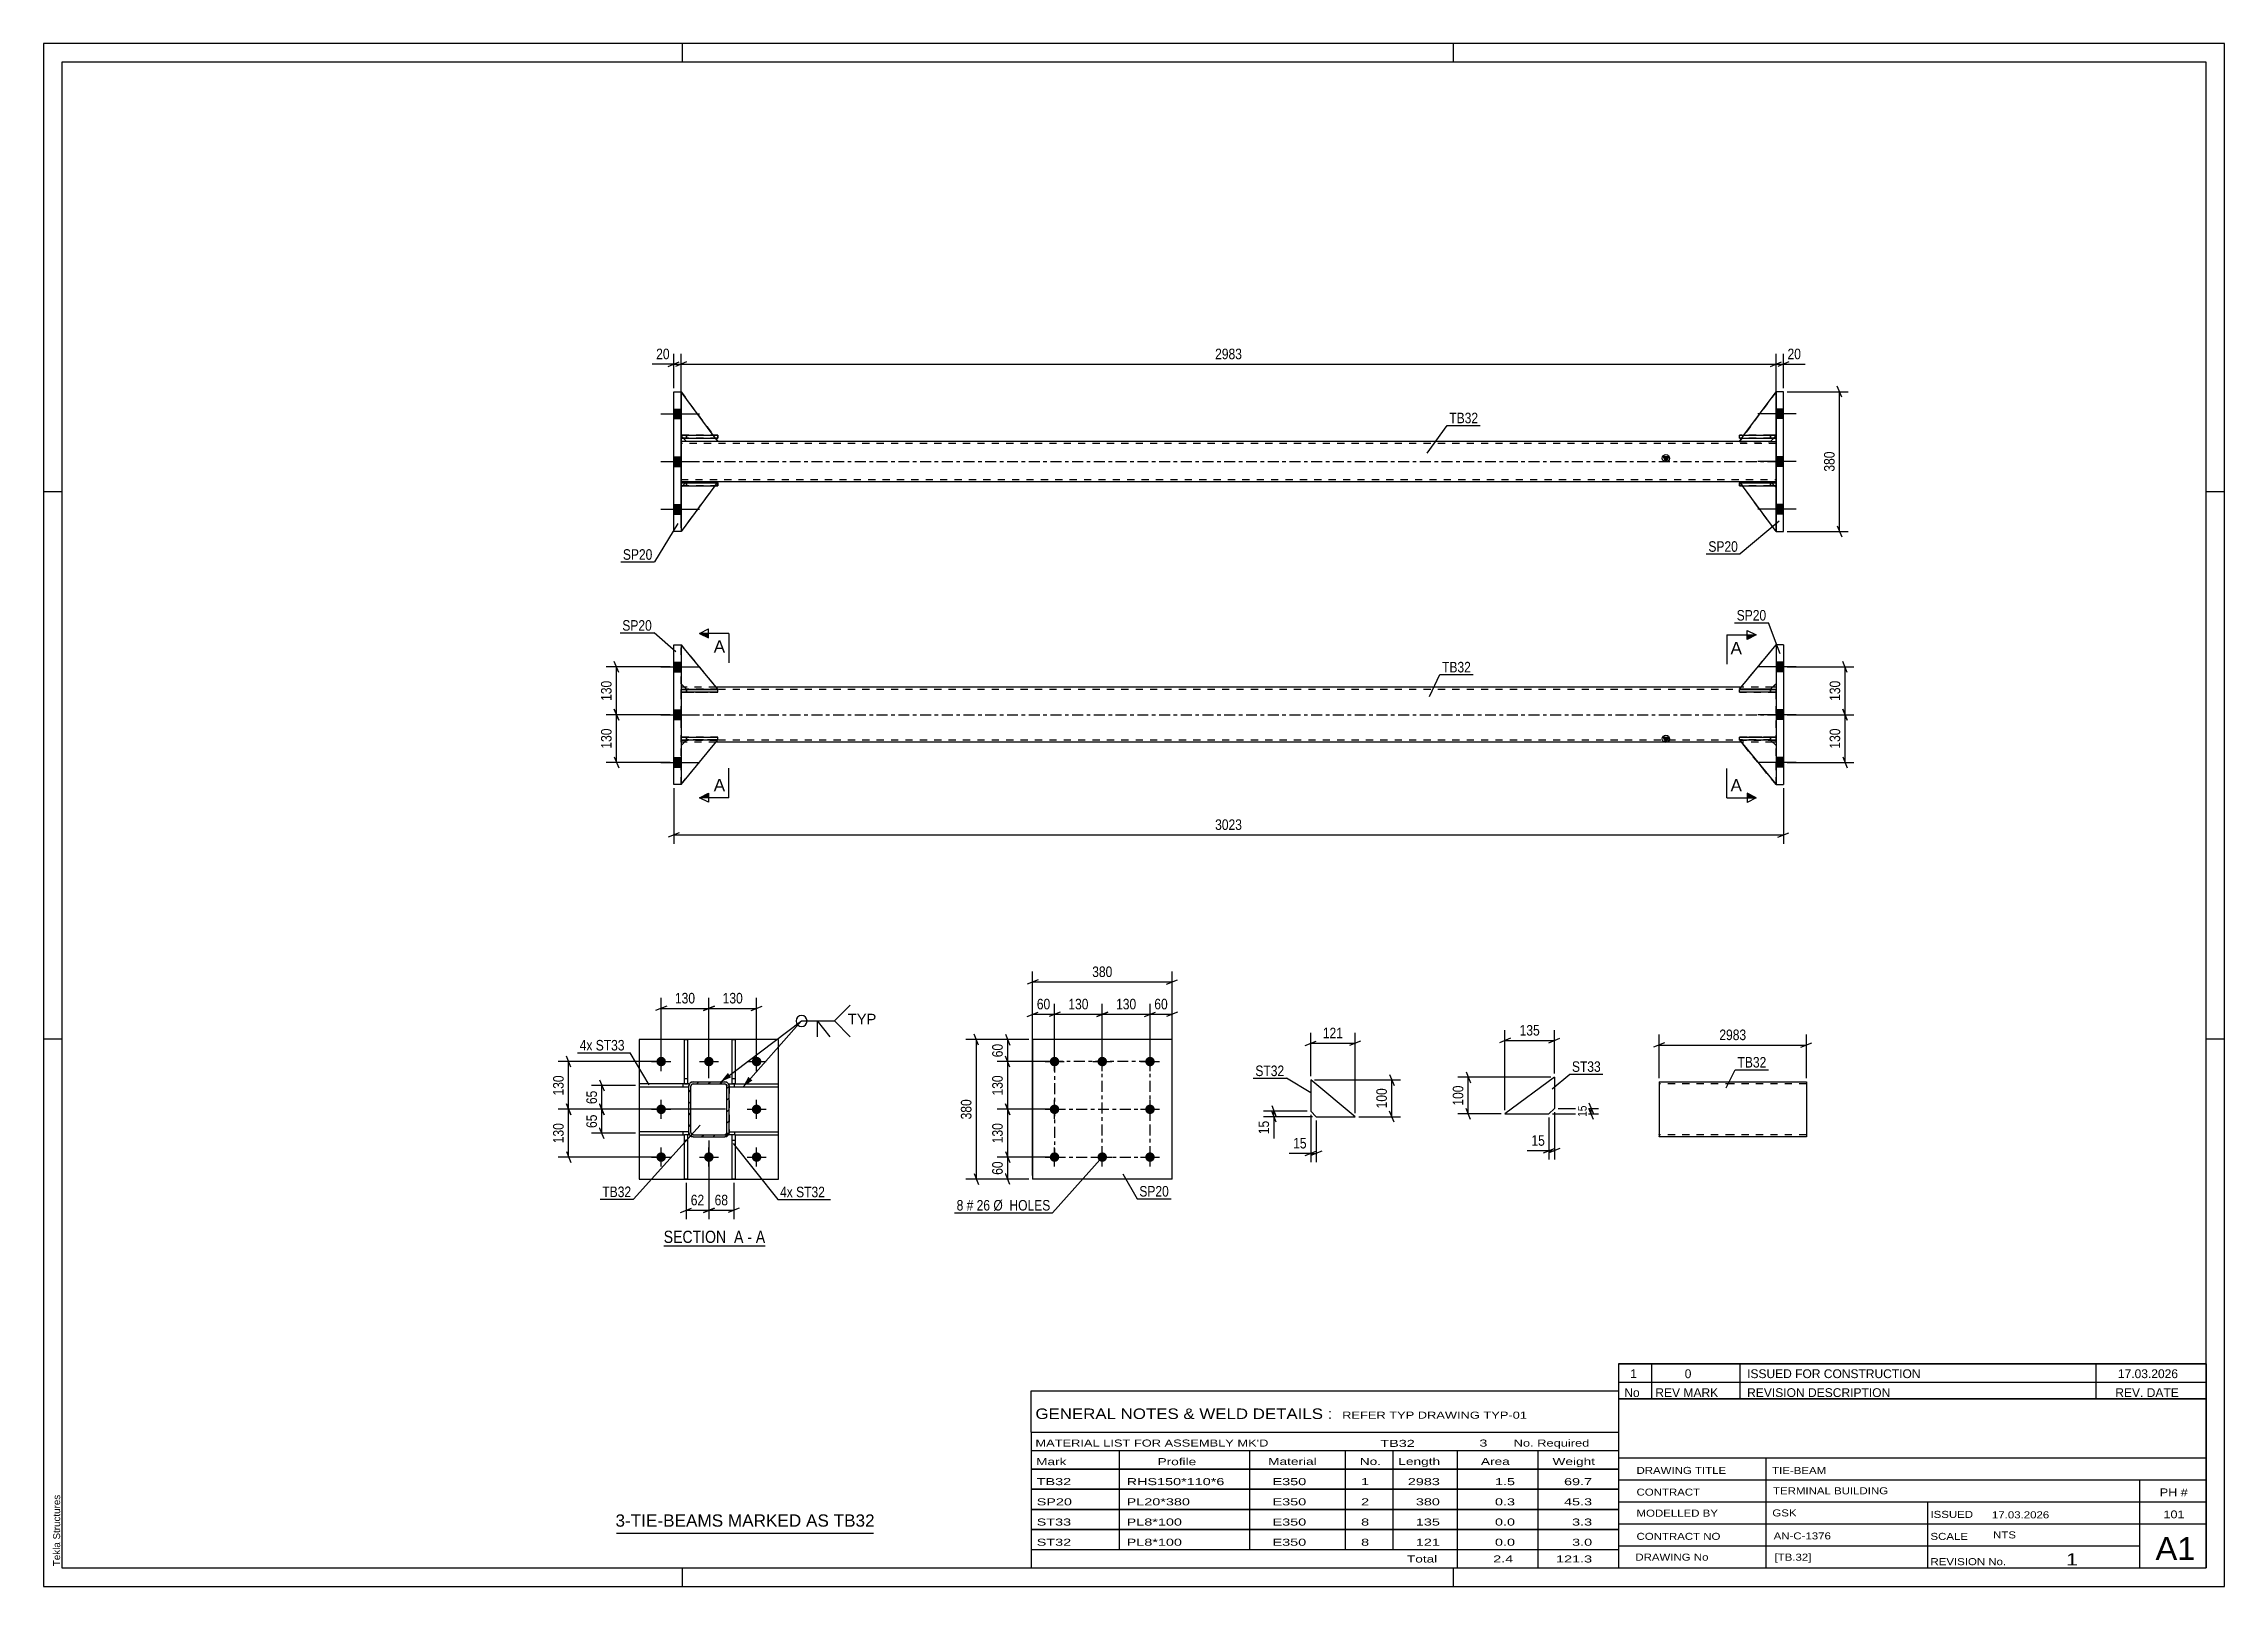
# Paper-space layout 'Layout1' of a CAD drawing. Header units: millimetres. Extents: x 0 to 594, y 0 to 420.
# The model-space entities are those that its viewports show. They can reach past a viewport. Long polylines and large blocks are cut down to what shows.
import ezdxf

# ---------------------------------------------------------------- set-up
doc = ezdxf.new("R2010")
doc.units = ezdxf.units.MM
doc.linetypes.add('DXK_LINE_DOT2', pattern=[3.9198, 1.9599, -1.9599])
doc.linetypes.add('DXK_LINE_DOT3', pattern=[5.9187, 2.979, -0.9799, 0.9799, -0.9799])
doc.layers.add('Viewport layer', color=7, linetype='Continuous', plot=False)
doc.styles.add('Arial', font='ARIAL.TTF', dxfattribs={"height": 0.2})
doc.styles.add('Arial Narrow', font='ARIALN.TTF', dxfattribs={"height": 0.2})

# ---------------------------------------------------------------- blocks, each defined once
blk = doc.blocks.new('Unknown-580568807-1163')
at = {"color": 5, "linetype": 'Continuous'}
for p, q in [((594, 420), (0, 420)), ((0, 420), (0, 0)), ((174, 415), (174, 420)), ((384, 415), (384, 420)), ((594, 0), (594, 420)), ((589, 415), (5, 415)), ((5, 415), (5, 5)), ((589, 5), (589, 415)), ((5, 298), (0, 298)), ((594, 298), (589, 298)), ((5, 149), (0, 149)), ((594, 149), (589, 149)), ((0, 0), (594, 0)), ((5, 5), (589, 5)), ((174, 0), (174, 5)), ((384, 0), (384, 5))]:
    blk.add_line(p, q, dxfattribs=at)
at = {"color": 174, "linetype": 'Continuous', "style": 'Arial'}
blk.add_text('Tekla Structures', height=1.9102, rotation=90, dxfattribs=at).set_placement((4.5, 5.5))
blk = doc.blocks.new('Unknown-580568807-13 - 1405')
at = {"color": 6, "linetype": 'Continuous'}
blk.add_line((168.9, 92.74), (196.55, 92.74), dxfattribs=at)
at = {"color": 0, "linetype": 'Continuous'}
blk.add_wipeout([(187.01, 93.49), (187.01, 96.99), (168.9, 96.99), (168.9, 93.49)], dxfattribs=at)
blk.add_wipeout([(190.62, 93.49), (190.62, 96.99), (188.06, 96.99), (188.06, 93.49)], dxfattribs=at)
at = {"color": 7, "linetype": 'Continuous', "style": 'Arial Narrow'}
blk.add_text('SECTION ', height=3.34, dxfattribs=at).set_placement((168.9, 93.49))
at = {"color": 0, "linetype": 'Continuous'}
blk.add_wipeout([(192.94, 93.49), (192.94, 96.99), (191.67, 96.99), (191.67, 93.49)], dxfattribs=at)
at = {"color": 7, "linetype": 'Continuous', "style": 'Arial Narrow'}
blk.add_text('A', height=3.34, dxfattribs=at).set_placement((188.06, 93.49))
at = {"color": 0, "linetype": 'Continuous'}
blk.add_wipeout([(196.55, 93.49), (196.55, 96.99), (193.99, 96.99), (193.99, 93.49)], dxfattribs=at)
at = {"color": 7, "linetype": 'Continuous', "style": 'Arial Narrow'}
for s, p in [('A', (193.99, 93.49)), ('-', (191.67, 93.49))]:
    blk.add_text(s, height=3.34, dxfattribs=at).set_placement(p)
blk = doc.blocks.new('Part-580568807-3107 - 3106')
at = {"color": 2, "linetype": 'Continuous'}
for p, q in [((411.53, 138.61), (398.04, 128.61)), ((411.53, 138.61), (411.53, 130.11)), ((398.04, 128.61), (410.03, 128.61)), ((411.53, 130.11), (410.03, 128.61))]:
    blk.add_line(p, q, dxfattribs=at)
blk = doc.blocks.new('Part-580568807-1847 - 1835')
at = {"color": 2, "linetype": 'Continuous'}
for p, q in [((461.89, 243.41), (461.89, 244.21)), ((461.89, 244.21), (471.89, 244.21)), ((471.89, 243.41), (471.89, 244.21)), ((471.89, 244.21), (471.89, 244.21)), ((471.89, 243.41), (461.89, 243.41)), ((471.89, 243.41), (471.89, 243.41))]:
    blk.add_line(p, q, dxfattribs=at)
at = {"color": 7, "linetype": 'DXK_LINE_DOT2'}
for p, q in [((470.39, 244.21), (461.89, 244.21)), ((470.39, 243.41), (470.39, 244.21)), ((470.39, 244.21), (471.89, 244.21)), ((471.89, 243.41), (471.89, 244.21)), ((461.89, 243.41), (470.39, 243.41)), ((470.39, 243.41), (471.89, 243.41))]:
    blk.add_line(p, q, dxfattribs=at)
blk = doc.blocks.new('Part-580568807-1839 - 1835')
at = {"color": 7, "linetype": 'DXK_LINE_DOT2'}
for p, q in [((173.63, 245.72), (173.63, 256.31)), ((173.63, 256.31), (183.63, 244.22)), ((173.63, 256.31), (183.63, 244.22)), ((175.13, 244.22), (173.63, 245.72)), ((175.13, 244.22), (173.63, 245.72)), ((183.63, 244.22), (175.13, 244.22)), ((175.13, 244.22), (175.13, 244.22)), ((175.13, 244.22), (183.63, 244.22)), ((183.63, 244.22), (183.63, 244.22))]:
    blk.add_line(p, q, dxfattribs=at)
blk = doc.blocks.new('Bolt-580568807-1840 - 1835')
at = {"linetype": 'Continuous'}
for points in [[(471.89, 251.61), (471.89, 249.01), (473.89, 249.01), (473.89, 251.61)], [(471.89, 251.61), (471.89, 249.01), (473.89, 249.01), (473.89, 251.61)], [(471.89, 251.61), (471.89, 249.01), (473.89, 249.01), (473.89, 251.61)], [(471.89, 238.61), (471.89, 236.01), (473.89, 236.01), (473.89, 238.61)], [(471.89, 238.61), (471.89, 236.01), (473.89, 236.01), (473.89, 238.61)], [(471.89, 225.61), (471.89, 223.01), (473.89, 223.01), (473.89, 225.61)], [(471.89, 225.61), (471.89, 223.01), (473.89, 223.01), (473.89, 225.61)], [(471.89, 225.61), (471.89, 223.01), (473.89, 223.01), (473.89, 225.61)]]:
    blk.add_hatch(color=1, dxfattribs=at).paths.add_polyline_path(points)
at = {"color": 1, "linetype": 'Continuous'}
for p, q in [((477.39, 250.31), (466.89, 250.31)), ((477.39, 250.31), (466.89, 250.31)), ((477.39, 250.31), (466.89, 250.31)), ((473.89, 251.61), (471.89, 251.61)), ((473.89, 251.61), (471.89, 251.61)), ((473.89, 251.61), (471.89, 251.61)), ((473.89, 249.01), (471.89, 249.01)), ((473.89, 249.01), (471.89, 249.01)), ((473.89, 249.01), (471.89, 249.01)), ((473.89, 238.61), (471.89, 238.61)), ((473.89, 238.61), (471.89, 238.61)), ((477.39, 237.31), (466.89, 237.31)), ((477.39, 237.31), (466.89, 237.31)), ((473.89, 236.01), (471.89, 236.01)), ((473.89, 236.01), (471.89, 236.01)), ((477.39, 224.31), (466.89, 224.31)), ((477.39, 224.31), (466.89, 224.31)), ((477.39, 224.31), (466.89, 224.31)), ((473.89, 225.61), (471.89, 225.61)), ((473.89, 225.61), (471.89, 225.61)), ((473.89, 225.61), (471.89, 225.61)), ((473.89, 223.01), (471.89, 223.01)), ((473.89, 223.01), (471.89, 223.01)), ((473.89, 223.01), (471.89, 223.01))]:
    blk.add_line(p, q, dxfattribs=at)
blk = doc.blocks.new('Bolt-580568807-1841 - 1835')
at = {"linetype": 'Continuous'}
for points in [[(171.63, 251.61), (171.63, 249.01), (173.63, 249.01), (173.63, 251.61)], [(171.63, 251.61), (171.63, 249.01), (173.63, 249.01), (173.63, 251.61)], [(171.63, 251.61), (171.63, 249.01), (173.63, 249.01), (173.63, 251.61)], [(171.63, 238.61), (171.63, 236.01), (173.63, 236.01), (173.63, 238.61)], [(171.63, 238.61), (171.63, 236.01), (173.63, 236.01), (173.63, 238.61)], [(171.63, 225.61), (171.63, 223.01), (173.63, 223.01), (173.63, 225.61)], [(171.63, 225.61), (171.63, 223.01), (173.63, 223.01), (173.63, 225.61)], [(171.63, 225.61), (171.63, 223.01), (173.63, 223.01), (173.63, 225.61)]]:
    blk.add_hatch(color=1, dxfattribs=at).paths.add_polyline_path(points)
at = {"color": 1, "linetype": 'Continuous'}
for p, q in [((168.13, 250.31), (178.63, 250.31)), ((168.13, 250.31), (178.63, 250.31)), ((168.13, 250.31), (178.63, 250.31)), ((171.63, 251.61), (173.63, 251.61)), ((171.63, 251.61), (173.63, 251.61)), ((171.63, 251.61), (173.63, 251.61)), ((171.63, 249.01), (173.63, 249.01)), ((171.63, 249.01), (173.63, 249.01)), ((171.63, 249.01), (173.63, 249.01)), ((171.63, 238.61), (173.63, 238.61)), ((171.63, 238.61), (173.63, 238.61)), ((168.13, 237.31), (178.63, 237.31)), ((168.13, 237.31), (178.63, 237.31)), ((171.63, 236.01), (173.63, 236.01)), ((171.63, 236.01), (173.63, 236.01)), ((168.13, 224.31), (178.63, 224.31)), ((168.13, 224.31), (178.63, 224.31)), ((168.13, 224.31), (178.63, 224.31)), ((171.63, 225.61), (173.63, 225.61)), ((171.63, 225.61), (173.63, 225.61)), ((171.63, 225.61), (173.63, 225.61)), ((171.63, 223.01), (173.63, 223.01)), ((171.63, 223.01), (173.63, 223.01)), ((171.63, 223.01), (173.63, 223.01))]:
    blk.add_line(p, q, dxfattribs=at)
blk = doc.blocks.new('Part-580568807-1852 - 1835')
at = {"color": 2, "linetype": 'Continuous'}
for p, q in [((473.89, 256.31), (471.89, 256.31)), ((471.89, 256.31), (471.89, 218.31)), ((473.89, 256.31), (473.89, 218.31)), ((471.89, 218.31), (473.89, 218.31))]:
    blk.add_line(p, q, dxfattribs=at)
blk = doc.blocks.new('Part-580568807-1844 - 1835')
at = {"color": 2, "linetype": 'Continuous'}
for p, q in [((173.63, 231.21), (183.63, 231.21)), ((173.63, 231.21), (173.63, 231.21)), ((173.63, 231.21), (173.63, 230.41)), ((182.8, 230.41), (173.63, 230.41)), ((173.63, 230.41), (173.63, 230.41)), ((183.63, 230.41), (183.62, 230.41)), ((183.63, 230.41), (183.63, 231.21))]:
    blk.add_line(p, q, dxfattribs=at)
at = {"color": 7, "linetype": 'DXK_LINE_DOT2'}
for p, q in [((173.63, 230.41), (173.63, 231.21)), ((175.13, 231.21), (173.63, 231.21)), ((175.13, 230.41), (173.63, 230.41)), ((183.63, 231.21), (175.13, 231.21)), ((175.13, 231.21), (175.13, 230.41)), ((183.62, 230.41), (175.13, 230.41)), ((183.62, 230.41), (182.8, 230.41)), ((183.63, 230.41), (183.63, 230.41))]:
    blk.add_line(p, q, dxfattribs=at)
blk = doc.blocks.new('Part-580568807-1853 - 1835')
at = {"color": 7, "linetype": 'DXK_LINE_DOT2'}
for p, q in [((173.63, 244.21), (173.63, 243.41)), ((175.13, 244.21), (173.63, 244.21)), ((183.63, 244.21), (173.63, 244.21)), ((175.13, 243.41), (175.13, 244.21)), ((175.13, 244.21), (183.63, 244.21)), ((183.63, 243.41), (183.63, 244.21)), ((173.63, 243.41), (183.63, 243.41)), ((183.63, 243.41), (173.63, 243.41))]:
    blk.add_line(p, q, dxfattribs=at)
blk = doc.blocks.new('Part-580568807-1858 - 1835')
at = {"color": 2, "linetype": 'Continuous'}
for p, q in [((171.63, 218.31), (171.63, 256.31)), ((171.63, 256.31), (173.63, 256.31)), ((173.63, 256.31), (173.63, 218.31)), ((173.63, 218.31), (171.63, 218.31))]:
    blk.add_line(p, q, dxfattribs=at)
blk = doc.blocks.new('Part-580568807-1861 - 1835')
at = {"color": 2, "linetype": 'Continuous'}
for p, q in [((173.63, 218.31), (183.63, 230.42)), ((175.12, 230.41), (173.63, 228.92)), ((183.63, 230.42), (182.8, 230.42)), ((183.63, 230.42), (183.63, 230.42)), ((173.63, 218.31), (173.63, 218.31)), ((173.63, 218.31), (173.63, 218.31))]:
    blk.add_line(p, q, dxfattribs=at)
at = {"color": 7, "linetype": 'DXK_LINE_DOT2'}
for p, q in [((173.63, 228.92), (175.13, 230.42)), ((173.63, 218.31), (183.63, 230.42)), ((173.63, 218.31), (173.63, 228.92)), ((175.13, 230.42), (175.12, 230.41)), ((182.8, 230.42), (175.13, 230.42)), ((175.13, 230.42), (175.13, 230.42)), ((175.13, 230.42), (183.63, 230.42))]:
    blk.add_line(p, q, dxfattribs=at)
blk = doc.blocks.new('Part-580568807-1864 - 1835')
at = {"color": 7, "linetype": 'DXK_LINE_DOT2'}
for p, q in [((175.13, 230.42), (173.63, 228.92)), ((173.63, 218.31), (183.63, 230.42)), ((175.13, 230.42), (173.63, 228.92)), ((173.63, 218.31), (183.63, 230.42)), ((173.63, 228.92), (173.63, 218.31)), ((183.63, 230.42), (175.13, 230.42)), ((175.13, 230.42), (175.13, 230.42)), ((175.13, 230.42), (183.63, 230.42)), ((183.63, 230.42), (183.63, 230.42))]:
    blk.add_line(p, q, dxfattribs=at)
blk = doc.blocks.new('Part-580568807-1867 - 1835')
at = {"color": 7, "linetype": 'DXK_LINE_DOT2'}
for p, q in [((173.63, 230.41), (173.63, 231.21)), ((175.13, 231.21), (173.63, 231.21)), ((183.63, 231.21), (173.63, 231.21)), ((173.63, 230.41), (183.63, 230.41)), ((183.63, 230.41), (173.63, 230.41)), ((175.13, 230.41), (175.13, 231.21)), ((175.13, 231.21), (183.63, 231.21)), ((183.63, 230.41), (183.63, 231.21))]:
    blk.add_line(p, q, dxfattribs=at)
blk = doc.blocks.new('Part-580568807-1870 - 1835')
at = {"color": 7, "linetype": 'DXK_LINE_DOT2'}
for p, q in [((461.89, 244.22), (471.89, 256.31)), ((461.89, 244.22), (471.89, 256.31)), ((471.89, 256.31), (471.89, 245.72)), ((461.89, 244.22), (461.89, 244.22)), ((470.39, 244.22), (461.89, 244.22)), ((470.39, 244.22), (461.89, 244.22)), ((471.89, 245.72), (470.39, 244.22)), ((470.39, 244.22), (471.89, 245.72)), ((470.39, 244.22), (470.39, 244.22))]:
    blk.add_line(p, q, dxfattribs=at)
blk = doc.blocks.new('Part-580568807-1873 - 1835')
at = {"color": 2, "linetype": 'Continuous'}
for p, q in [((461.89, 230.42), (461.89, 230.42)), ((462.71, 230.42), (461.89, 230.42)), ((461.89, 230.42), (471.89, 218.31)), ((471.89, 228.92), (470.4, 230.41)), ((471.89, 218.31), (471.89, 218.31)), ((471.89, 218.31), (471.89, 218.31))]:
    blk.add_line(p, q, dxfattribs=at)
at = {"color": 7, "linetype": 'DXK_LINE_DOT2'}
for p, q in [((470.39, 230.42), (461.89, 230.42)), ((471.89, 218.31), (461.89, 230.42)), ((470.39, 230.42), (462.71, 230.42)), ((470.4, 230.41), (470.39, 230.42)), ((470.39, 230.42), (470.39, 230.42)), ((471.89, 228.92), (470.39, 230.42)), ((471.89, 218.31), (471.89, 228.92))]:
    blk.add_line(p, q, dxfattribs=at)
blk = doc.blocks.new('Part-580568807-1876 - 1835')
at = {"color": 7, "linetype": 'DXK_LINE_DOT2'}
for p, q in [((461.89, 230.42), (461.89, 230.42)), ((470.39, 230.42), (461.89, 230.42)), ((461.89, 230.42), (471.89, 218.31)), ((470.39, 230.42), (461.89, 230.42)), ((471.89, 218.31), (461.89, 230.42)), ((471.89, 228.92), (470.39, 230.42)), ((470.39, 230.42), (470.39, 230.42)), ((471.89, 228.92), (470.39, 230.42)), ((471.89, 218.31), (471.89, 228.92))]:
    blk.add_line(p, q, dxfattribs=at)
blk = doc.blocks.new('Part-580568807-1879 - 1835')
at = {"color": 2, "linetype": 'Continuous'}
for p, q in [((461.89, 230.41), (461.89, 231.21)), ((461.89, 231.21), (471.89, 231.21)), ((461.89, 230.41), (461.89, 230.41)), ((471.89, 230.41), (462.71, 230.41)), ((471.89, 230.41), (471.89, 231.21)), ((471.89, 231.21), (471.89, 231.21)), ((471.89, 230.41), (471.89, 230.41))]:
    blk.add_line(p, q, dxfattribs=at)
at = {"color": 7, "linetype": 'DXK_LINE_DOT2'}
for p, q in [((470.39, 231.21), (461.89, 231.21)), ((462.71, 230.41), (461.89, 230.41)), ((461.89, 230.41), (470.39, 230.41)), ((470.39, 230.41), (470.39, 231.21)), ((470.39, 231.21), (471.89, 231.21)), ((470.39, 230.41), (471.89, 230.41)), ((471.89, 230.41), (471.89, 231.21))]:
    blk.add_line(p, q, dxfattribs=at)
blk = doc.blocks.new('Part-580568807-1882 - 1835')
at = {"color": 7, "linetype": 'DXK_LINE_DOT2'}
for p, q in [((471.89, 244.21), (461.89, 244.21)), ((461.89, 244.21), (471.89, 244.21)), ((461.89, 243.41), (461.89, 244.21)), ((470.39, 244.21), (470.39, 243.41)), ((471.89, 243.41), (471.89, 244.21)), ((470.39, 243.41), (461.89, 243.41)), ((461.89, 243.41), (471.89, 243.41)), ((470.39, 243.41), (471.89, 243.41))]:
    blk.add_line(p, q, dxfattribs=at)
blk = doc.blocks.new('Part-580568807-1885 - 1835')
at = {"color": 7, "linetype": 'DXK_LINE_DOT2'}
for p, q in [((471.89, 231.21), (461.89, 231.21)), ((461.89, 231.21), (471.89, 231.21)), ((461.89, 230.41), (461.89, 231.21)), ((470.39, 230.41), (461.89, 230.41)), ((461.89, 230.41), (471.89, 230.41)), ((470.39, 231.21), (470.39, 230.41)), ((470.39, 230.41), (471.89, 230.41)), ((471.89, 230.41), (471.89, 231.21))]:
    blk.add_line(p, q, dxfattribs=at)
blk = doc.blocks.new('Part-580568807-1890 - 1835')
at = {"linetype": 'Continuous'}
blk.add_hatch(color=2, dxfattribs=at).paths.add_polyline_path([(441.89, 229.81), (441.09, 231.21), (442.69, 231.21)])
at = {"color": 2, "linetype": 'Continuous'}
for p, q in [((174.54, 244.81), (173.63, 244.81)), ((462.38, 244.81), (183.14, 244.81)), ((471.89, 244.81), (470.98, 244.81)), ((174.52, 229.81), (173.63, 229.81)), ((462.39, 229.81), (183.13, 229.81)), ((441.89, 229.81), (441.09, 231.21)), ((441.09, 231.21), (442.69, 231.21)), ((442.69, 231.21), (441.89, 229.81)), ((471.89, 229.81), (470.99, 229.81))]:
    blk.add_line(p, q, dxfattribs=at)
at = {"color": 7, "linetype": 'DXK_LINE_DOT2'}
for p, q in [((173.63, 229.81), (173.63, 244.81)), ((471.89, 244.21), (173.63, 244.21)), ((183.14, 244.81), (174.54, 244.81)), ((470.98, 244.81), (462.38, 244.81)), ((471.89, 229.81), (471.89, 244.81)), ((471.89, 230.41), (173.63, 230.41)), ((183.13, 229.81), (174.52, 229.81)), ((470.99, 229.81), (462.39, 229.81))]:
    blk.add_line(p, q, dxfattribs=at)
at = {"color": 7, "linetype": 'DXK_LINE_DOT3'}
blk.add_line((173.63, 237.31), (471.89, 237.31), dxfattribs=at)
at = {"color": 2, "linetype": 'Continuous'}
blk.add_circle((441.89, 230.71), 1, dxfattribs=at)
blk = doc.blocks.new('Part-580568807-1892 - 1835')
at = {"color": 2, "linetype": 'Continuous'}
for p, q in [((183.63, 244.22), (173.63, 256.31)), ((175.13, 244.22), (173.63, 245.72)), ((175.13, 244.22), (175.13, 244.22)), ((175.13, 244.22), (183.63, 244.22)), ((183.63, 244.22), (183.63, 244.22))]:
    blk.add_line(p, q, dxfattribs=at)
at = {"color": 7, "linetype": 'DXK_LINE_DOT2'}
for p, q in [((173.63, 245.72), (173.63, 256.31)), ((173.63, 256.31), (183.63, 244.22)), ((175.13, 244.22), (173.63, 245.72)), ((183.63, 244.22), (175.13, 244.22))]:
    blk.add_line(p, q, dxfattribs=at)
blk = doc.blocks.new('Part-580568807-1895 - 1835')
at = {"color": 2, "linetype": 'Continuous'}
for p, q in [((173.63, 244.21), (183.63, 244.21)), ((173.63, 244.21), (173.63, 244.21)), ((173.63, 244.21), (173.63, 243.41)), ((183.63, 243.41), (183.63, 244.21)), ((183.63, 243.41), (173.63, 243.41)), ((173.63, 243.41), (173.63, 243.41))]:
    blk.add_line(p, q, dxfattribs=at)
at = {"color": 7, "linetype": 'DXK_LINE_DOT2'}
for p, q in [((173.63, 243.41), (173.63, 244.21)), ((175.13, 244.21), (173.63, 244.21)), ((183.63, 244.21), (175.13, 244.21)), ((175.13, 244.21), (175.13, 243.41)), ((175.13, 243.41), (173.63, 243.41)), ((175.13, 243.41), (183.63, 243.41))]:
    blk.add_line(p, q, dxfattribs=at)
blk = doc.blocks.new('Part-580568807-1898 - 1835')
at = {"color": 2, "linetype": 'Continuous'}
for p, q in [((461.89, 244.22), (471.89, 256.31)), ((461.89, 244.22), (461.89, 244.22)), ((470.39, 244.22), (461.89, 244.22)), ((470.39, 244.22), (471.89, 245.72)), ((470.39, 244.22), (470.39, 244.22))]:
    blk.add_line(p, q, dxfattribs=at)
at = {"color": 7, "linetype": 'DXK_LINE_DOT2'}
for p, q in [((461.89, 244.22), (471.89, 256.31)), ((471.89, 256.31), (471.89, 245.72)), ((470.39, 244.22), (461.89, 244.22)), ((471.89, 245.72), (470.39, 244.22))]:
    blk.add_line(p, q, dxfattribs=at)
blk = doc.blocks.new('Part-580568807-2320 - 2313')
at = {"color": 2, "linetype": 'Continuous'}
for p, q in [((440.04, 137.37), (440.04, 122.46)), ((440.04, 137.37), (460.04, 137.37)), ((460.14, 137.37), (480.14, 137.37)), ((480.14, 137.37), (480.14, 122.37)), ((440.04, 122.37), (440.04, 122.46)), ((460.04, 122.37), (440.04, 122.37)), ((480.14, 122.37), (460.14, 122.37))]:
    blk.add_line(p, q, dxfattribs=at)
at = {"color": 7, "linetype": 'DXK_LINE_DOT2'}
for p, q in [((460.04, 136.77), (440.04, 136.77)), ((480.14, 136.77), (460.14, 136.77)), ((440.04, 122.97), (440.04, 123.02)), ((460.04, 122.97), (440.04, 122.97)), ((480.14, 122.97), (460.14, 122.97)), ((480.14, 122.97), (480.14, 123.02))]:
    blk.add_line(p, q, dxfattribs=at)
blk = doc.blocks.new('Part-580568807-2025 - 2018')
at = {"color": 7, "linetype": 'DXK_LINE_DOT2'}
for p, q in [((461.89, 299.6), (461.89, 300.4)), ((470.39, 300.4), (461.89, 300.4)), ((461.89, 300.4), (471.89, 300.4)), ((470.39, 299.6), (461.89, 299.6)), ((461.89, 299.6), (471.89, 299.6)), ((470.39, 299.6), (470.39, 300.4)), ((470.39, 300.4), (471.89, 300.4)), ((471.89, 299.6), (470.39, 299.6)), ((471.89, 299.6), (471.89, 300.4)), ((471.89, 299.6), (471.89, 299.6))]:
    blk.add_line(p, q, dxfattribs=at)
blk = doc.blocks.new('Part-580568807-2020 - 2018')
at = {"color": 2, "linetype": 'Continuous'}
for p, q in [((173.63, 313.4), (173.63, 313.4)), ((173.63, 313.4), (183.63, 313.4)), ((173.63, 313.4), (173.63, 312.6)), ((173.63, 312.6), (183.63, 312.6)), ((183.63, 313.4), (183.63, 312.6))]:
    blk.add_line(p, q, dxfattribs=at)
at = {"color": 7, "linetype": 'DXK_LINE_DOT2'}
for p, q in [((175.13, 313.4), (173.63, 313.4)), ((173.63, 313.4), (173.63, 313.4)), ((173.63, 312.6), (175.13, 312.6)), ((173.63, 312.6), (173.63, 312.6)), ((183.63, 313.4), (175.13, 313.4)), ((175.13, 313.4), (175.13, 312.6)), ((175.13, 312.6), (183.63, 312.6))]:
    blk.add_line(p, q, dxfattribs=at)
blk = doc.blocks.new('Part-580568807-2021 - 2018')
at = {"color": 7, "linetype": 'DXK_LINE_DOT2'}
for p, q in [((173.63, 299.6), (173.63, 300.4)), ((173.63, 300.4), (175.13, 300.4)), ((183.4, 300.4), (173.63, 300.4)), ((175.13, 299.6), (173.63, 299.6)), ((173.63, 299.6), (173.63, 299.6)), ((173.63, 299.6), (183.63, 299.6)), ((175.13, 299.6), (175.13, 300.4)), ((175.13, 300.4), (183.63, 300.4)), ((183.63, 299.6), (175.13, 299.6)), ((183.63, 299.6), (183.63, 300.4))]:
    blk.add_line(p, q, dxfattribs=at)
blk = doc.blocks.new('Part-580568807-2022 - 2018')
at = {"color": 7, "linetype": 'DXK_LINE_DOT2'}
for p, q in [((173.63, 312.6), (173.63, 313.4)), ((173.63, 313.4), (175.13, 313.4)), ((173.63, 313.4), (183.63, 313.4)), ((175.13, 312.6), (173.63, 312.6)), ((173.63, 312.6), (173.63, 312.6)), ((173.63, 312.6), (183.63, 312.6)), ((175.13, 312.6), (175.13, 313.4)), ((175.13, 313.4), (183.63, 313.4)), ((183.63, 312.6), (175.13, 312.6)), ((183.63, 312.6), (183.63, 313.4))]:
    blk.add_line(p, q, dxfattribs=at)
blk = doc.blocks.new('Part-580568807-2023 - 2018')
at = {"color": 7, "linetype": 'DXK_LINE_DOT2'}
for p, q in [((173.63, 325.22), (183.63, 311.72)), ((173.63, 313.22), (173.63, 325.22)), ((175.13, 311.72), (173.63, 313.22)), ((183.63, 311.72), (175.13, 311.72))]:
    blk.add_line(p, q, dxfattribs=at)
blk = doc.blocks.new('Part-580568807-2024 - 2018')
at = {"color": 2, "linetype": 'Continuous'}
for p, q in [((461.89, 312.6), (461.89, 313.4)), ((461.89, 313.4), (471.89, 313.4)), ((461.89, 312.6), (471.89, 312.6)), ((471.89, 313.4), (471.89, 313.4)), ((471.89, 313.4), (471.89, 312.6))]:
    blk.add_line(p, q, dxfattribs=at)
at = {"color": 7, "linetype": 'DXK_LINE_DOT2'}
for p, q in [((470.39, 313.4), (461.89, 313.4)), ((470.39, 312.6), (461.89, 312.6)), ((471.89, 313.4), (470.39, 313.4)), ((470.39, 313.4), (470.39, 312.6)), ((470.39, 312.6), (471.89, 312.6))]:
    blk.add_line(p, q, dxfattribs=at)
blk = doc.blocks.new('Part-580568807-2026 - 2018')
at = {"color": 7, "linetype": 'DXK_LINE_DOT2'}
for p, q in [((461.89, 312.6), (461.89, 313.4)), ((470.39, 313.4), (461.89, 313.4)), ((461.89, 313.4), (471.89, 313.4)), ((470.39, 312.6), (461.89, 312.6)), ((461.89, 312.6), (471.89, 312.6)), ((470.39, 312.6), (470.39, 313.4)), ((470.39, 313.4), (471.89, 313.4)), ((471.89, 312.6), (470.39, 312.6)), ((471.89, 312.6), (471.89, 313.4)), ((471.89, 312.6), (471.89, 312.6))]:
    blk.add_line(p, q, dxfattribs=at)
blk = doc.blocks.new('Part-580568807-2027 - 2018')
at = {"color": 7, "linetype": 'DXK_LINE_DOT2'}
for p, q in [((471.89, 287.22), (461.89, 300.72)), ((461.89, 300.72), (470.39, 300.72)), ((470.39, 300.72), (461.89, 300.72)), ((470.39, 300.72), (471.89, 299.22)), ((470.39, 300.72), (470.39, 300.72)), ((470.39, 300.72), (471.89, 299.22)), ((471.89, 299.22), (471.89, 299.22)), ((471.89, 287.22), (471.89, 299.22))]:
    blk.add_line(p, q, dxfattribs=at)
blk = doc.blocks.new('Part-580568807-2057 - 2018')
at = {"color": 2, "linetype": 'Continuous'}
for p, q in [((461.89, 299.6), (461.89, 300.4)), ((461.89, 300.4), (471.89, 300.4)), ((461.89, 299.6), (471.89, 299.6)), ((471.89, 300.4), (471.89, 300.4)), ((471.89, 299.6), (471.89, 300.4))]:
    blk.add_line(p, q, dxfattribs=at)
at = {"color": 7, "linetype": 'DXK_LINE_DOT2'}
for p, q in [((470.39, 300.4), (461.89, 300.4)), ((470.39, 299.6), (461.89, 299.6)), ((471.89, 300.4), (470.39, 300.4)), ((470.39, 300.4), (470.39, 299.6)), ((470.39, 299.6), (471.89, 299.6)), ((471.89, 299.6), (471.89, 299.6))]:
    blk.add_line(p, q, dxfattribs=at)
blk = doc.blocks.new('Part-580568807-2028 - 2018')
at = {"color": 2, "linetype": 'Continuous'}
for p, q in [((463.13, 313.4), (471.89, 325.22)), ((461.89, 311.72), (462.54, 312.6)), ((470.39, 311.72), (461.89, 311.72)), ((471.27, 312.6), (470.39, 311.72))]:
    blk.add_line(p, q, dxfattribs=at)
at = {"color": 7, "linetype": 'DXK_LINE_DOT2'}
for p, q in [((471.89, 325.22), (471.89, 313.22)), ((462.54, 312.6), (463.13, 313.4)), ((462.54, 312.6), (463.13, 313.4)), ((471.89, 313.22), (471.27, 312.6))]:
    blk.add_line(p, q, dxfattribs=at)
blk = doc.blocks.new('Part-580568807-2029 - 2018')
at = {"color": 7, "linetype": 'DXK_LINE_DOT2'}
for p, q in [((471.89, 325.22), (461.89, 311.72)), ((471.89, 313.22), (471.89, 325.22)), ((461.89, 311.72), (470.39, 311.72)), ((470.39, 311.72), (471.89, 313.22))]:
    blk.add_line(p, q, dxfattribs=at)
blk = doc.blocks.new('Part-580568807-2034 - 2018')
at = {"linetype": 'Continuous'}
blk.add_hatch(color=2, dxfattribs=at).paths.add_polyline_path([(441.89, 306.22), (441.09, 307.62), (442.69, 307.62)])
at = {"color": 2, "linetype": 'Continuous'}
for p, q in [((175.13, 311.72), (173.63, 311.72)), ((461.89, 311.72), (183.63, 311.72)), ((470.39, 311.72), (471.89, 311.72)), ((441.89, 306.22), (441.09, 307.62)), ((441.09, 307.62), (442.69, 307.62)), ((442.69, 307.62), (441.89, 306.22)), ((175.13, 300.72), (173.63, 300.72)), ((461.89, 300.72), (183.63, 300.72)), ((471.89, 300.72), (470.39, 300.72))]:
    blk.add_line(p, q, dxfattribs=at)
at = {"color": 7, "linetype": 'DXK_LINE_DOT2'}
for p, q in [((173.63, 300.72), (173.63, 311.72)), ((471.89, 311.12), (173.63, 311.12)), ((183.63, 311.72), (175.13, 311.72)), ((470.39, 311.72), (461.89, 311.72)), ((471.89, 311.72), (471.89, 300.72)), ((173.63, 301.32), (471.89, 301.32)), ((183.63, 300.72), (175.13, 300.72)), ((470.39, 300.72), (461.89, 300.72))]:
    blk.add_line(p, q, dxfattribs=at)
at = {"color": 7, "linetype": 'DXK_LINE_DOT3'}
blk.add_line((173.63, 306.22), (471.89, 306.22), dxfattribs=at)
at = {"color": 2, "linetype": 'Continuous'}
blk.add_circle((441.89, 307.12), 1, dxfattribs=at)
blk = doc.blocks.new('Part-580568807-2039 - 2018')
at = {"color": 2, "linetype": 'Continuous'}
for p, q in [((171.63, 325.22), (173.63, 325.22)), ((171.63, 287.22), (171.63, 325.22)), ((173.63, 325.22), (173.63, 287.22)), ((173.63, 287.22), (171.63, 287.22))]:
    blk.add_line(p, q, dxfattribs=at)
blk = doc.blocks.new('Part-580568807-2040 - 2018')
at = {"color": 2, "linetype": 'Continuous'}
for p, q in [((182.38, 313.4), (173.63, 325.22)), ((175.13, 311.72), (174.25, 312.6)), ((183.63, 311.72), (175.13, 311.72)), ((182.98, 312.6), (183.63, 311.72))]:
    blk.add_line(p, q, dxfattribs=at)
at = {"color": 7, "linetype": 'DXK_LINE_DOT2'}
for p, q in [((173.63, 325.22), (173.63, 313.22)), ((173.63, 325.22), (173.63, 325.22)), ((173.63, 325.22), (173.63, 325.22)), ((174.25, 312.6), (173.63, 313.22)), ((182.98, 312.6), (182.38, 313.4))]:
    blk.add_line(p, q, dxfattribs=at)
blk = doc.blocks.new('Part-580568807-2045 - 2018')
at = {"color": 2, "linetype": 'Continuous'}
for p, q in [((473.89, 325.22), (471.89, 325.22)), ((471.89, 325.22), (471.89, 287.22)), ((473.89, 287.22), (473.89, 325.22)), ((471.89, 287.22), (473.89, 287.22))]:
    blk.add_line(p, q, dxfattribs=at)
blk = doc.blocks.new('Part-580568807-2046 - 2018')
at = {"color": 2, "linetype": 'Continuous'}
for p, q in [((461.89, 300.72), (461.89, 300.72)), ((470.39, 300.72), (461.89, 300.72)), ((461.89, 300.72), (462.12, 300.4)), ((471.89, 287.22), (462.71, 299.6)), ((470.39, 300.72), (470.39, 300.72)), ((470.7, 300.4), (470.39, 300.72)), ((471.89, 299.22), (471.5, 299.6))]:
    blk.add_line(p, q, dxfattribs=at)
at = {"color": 7, "linetype": 'DXK_LINE_DOT2'}
for p, q in [((461.89, 300.72), (470.39, 300.72)), ((462.12, 300.4), (462.71, 299.6)), ((470.39, 300.72), (471.89, 299.22)), ((471.5, 299.6), (470.7, 300.4)), ((471.89, 299.22), (471.89, 299.22)), ((471.89, 287.22), (471.89, 299.22)), ((471.89, 287.22), (471.89, 287.22))]:
    blk.add_line(p, q, dxfattribs=at)
blk = doc.blocks.new('Part-580568807-2047 - 2018')
at = {"color": 7, "linetype": 'DXK_LINE_DOT2'}
for p, q in [((183.63, 300.72), (173.63, 287.22)), ((175.13, 300.72), (173.63, 299.22)), ((175.13, 300.72), (173.63, 299.22)), ((173.63, 299.22), (173.63, 299.22)), ((173.63, 299.22), (173.63, 287.22)), ((183.63, 300.72), (175.13, 300.72)), ((175.13, 300.72), (175.13, 300.72)), ((183.63, 300.72), (175.13, 300.72))]:
    blk.add_line(p, q, dxfattribs=at)
blk = doc.blocks.new('Bolt-580568807-2048 - 2018')
at = {"linetype": 'Continuous'}
for points in [[(173.63, 317.92), (173.63, 320.52), (171.63, 320.52), (171.63, 317.92)], [(173.63, 317.92), (173.63, 320.52), (171.63, 320.52), (171.63, 317.92)], [(173.63, 317.92), (173.63, 320.52), (171.63, 320.52), (171.63, 317.92)], [(173.63, 304.92), (173.63, 307.52), (171.63, 307.52), (171.63, 304.92)], [(173.63, 304.92), (173.63, 307.52), (171.63, 307.52), (171.63, 304.92)], [(173.63, 291.92), (173.63, 294.52), (171.63, 294.52), (171.63, 291.92)], [(173.63, 291.92), (173.63, 294.52), (171.63, 294.52), (171.63, 291.92)], [(173.63, 291.92), (173.63, 294.52), (171.63, 294.52), (171.63, 291.92)]]:
    blk.add_hatch(color=1, dxfattribs=at).paths.add_polyline_path(points)
at = {"color": 1, "linetype": 'Continuous'}
for p, q in [((168.13, 319.22), (178.63, 319.22)), ((168.13, 319.22), (178.63, 319.22)), ((168.13, 319.22), (178.63, 319.22)), ((171.63, 320.52), (173.63, 320.52)), ((171.63, 320.52), (173.63, 320.52)), ((171.63, 320.52), (173.63, 320.52)), ((171.63, 317.92), (173.63, 317.92)), ((171.63, 317.92), (173.63, 317.92)), ((171.63, 317.92), (173.63, 317.92)), ((168.13, 306.22), (178.63, 306.22)), ((168.13, 306.22), (178.63, 306.22)), ((171.63, 307.52), (173.63, 307.52)), ((171.63, 307.52), (173.63, 307.52)), ((171.63, 304.92), (173.63, 304.92)), ((171.63, 304.92), (173.63, 304.92)), ((168.13, 293.22), (178.63, 293.22)), ((168.13, 293.22), (178.63, 293.22)), ((168.13, 293.22), (178.63, 293.22)), ((171.63, 294.52), (173.63, 294.52)), ((171.63, 294.52), (173.63, 294.52)), ((171.63, 294.52), (173.63, 294.52)), ((171.63, 291.92), (173.63, 291.92)), ((171.63, 291.92), (173.63, 291.92)), ((171.63, 291.92), (173.63, 291.92))]:
    blk.add_line(p, q, dxfattribs=at)
blk = doc.blocks.new('Bolt-580568807-2049 - 2018')
at = {"linetype": 'Continuous'}
for points in [[(471.89, 320.52), (471.89, 317.92), (473.89, 317.92), (473.89, 320.52)], [(471.89, 320.52), (471.89, 317.92), (473.89, 317.92), (473.89, 320.52)], [(471.89, 320.52), (471.89, 317.92), (473.89, 317.92), (473.89, 320.52)], [(471.89, 307.52), (471.89, 304.92), (473.89, 304.92), (473.89, 307.52)], [(471.89, 307.52), (471.89, 304.92), (473.89, 304.92), (473.89, 307.52)], [(471.89, 294.52), (471.89, 291.92), (473.89, 291.92), (473.89, 294.52)], [(471.89, 294.52), (471.89, 291.92), (473.89, 291.92), (473.89, 294.52)], [(471.89, 294.52), (471.89, 291.92), (473.89, 291.92), (473.89, 294.52)]]:
    blk.add_hatch(color=1, dxfattribs=at).paths.add_polyline_path(points)
at = {"color": 1, "linetype": 'Continuous'}
for p, q in [((477.39, 319.22), (466.89, 319.22)), ((477.39, 319.22), (466.89, 319.22)), ((477.39, 319.22), (466.89, 319.22)), ((473.89, 320.52), (471.89, 320.52)), ((473.89, 320.52), (471.89, 320.52)), ((473.89, 320.52), (471.89, 320.52)), ((473.89, 317.92), (471.89, 317.92)), ((473.89, 317.92), (471.89, 317.92)), ((473.89, 317.92), (471.89, 317.92)), ((477.39, 306.22), (466.89, 306.22)), ((477.39, 306.22), (466.89, 306.22)), ((473.89, 307.52), (471.89, 307.52)), ((473.89, 307.52), (471.89, 307.52)), ((473.89, 304.92), (471.89, 304.92)), ((473.89, 304.92), (471.89, 304.92)), ((477.39, 293.22), (466.89, 293.22)), ((477.39, 293.22), (466.89, 293.22)), ((477.39, 293.22), (466.89, 293.22)), ((473.89, 294.52), (471.89, 294.52)), ((473.89, 294.52), (471.89, 294.52)), ((473.89, 294.52), (471.89, 294.52)), ((473.89, 291.92), (471.89, 291.92)), ((473.89, 291.92), (471.89, 291.92)), ((473.89, 291.92), (471.89, 291.92))]:
    blk.add_line(p, q, dxfattribs=at)
blk = doc.blocks.new('Part-580568807-2055 - 2018')
at = {"color": 2, "linetype": 'Continuous'}
for p, q in [((173.63, 300.4), (173.63, 300.4)), ((173.63, 300.4), (183.63, 300.4)), ((173.63, 299.6), (173.63, 300.4)), ((173.63, 299.6), (183.63, 299.6)), ((183.63, 300.4), (183.63, 299.6))]:
    blk.add_line(p, q, dxfattribs=at)
at = {"color": 7, "linetype": 'DXK_LINE_DOT2'}
for p, q in [((175.13, 300.4), (173.63, 300.4)), ((173.63, 300.4), (173.63, 300.4)), ((173.63, 299.6), (173.63, 299.6)), ((173.63, 299.6), (175.13, 299.6)), ((173.63, 299.6), (173.63, 299.6)), ((183.63, 300.4), (175.13, 300.4)), ((175.13, 300.4), (175.13, 299.6)), ((175.13, 299.6), (183.63, 299.6))]:
    blk.add_line(p, q, dxfattribs=at)
blk = doc.blocks.new('Part-580568807-2056 - 2018')
at = {"color": 7, "linetype": 'DXK_LINE_DOT2'}
for p, q in [((175.13, 300.72), (173.63, 299.22)), ((173.63, 299.22), (173.63, 299.22)), ((173.63, 299.22), (173.63, 287.22)), ((174.81, 300.4), (174.01, 299.6)), ((175.13, 300.72), (183.63, 300.72)), ((183.4, 300.4), (182.8, 299.6))]:
    blk.add_line(p, q, dxfattribs=at)
at = {"color": 2, "linetype": 'Continuous'}
for p, q in [((174.01, 299.6), (173.63, 299.22)), ((182.8, 299.6), (173.63, 287.22)), ((175.13, 300.72), (174.81, 300.4)), ((183.63, 300.72), (175.13, 300.72)), ((175.13, 300.72), (175.13, 300.72)), ((183.63, 300.72), (183.4, 300.4))]:
    blk.add_line(p, q, dxfattribs=at)
blk = doc.blocks.new('Part-580568807-1450 - 1405')
at = {"color": 2, "linetype": 'Continuous'}
for p, q in [((187.59, 136.78), (187.59, 148.87)), ((187.59, 148.87), (188.39, 148.87)), ((188.39, 148.87), (188.39, 136.78)), ((188.39, 136.78), (187.59, 136.78))]:
    blk.add_line(p, q, dxfattribs=at)
at = {"color": 7, "linetype": 'DXK_LINE_DOT2'}
blk.add_line((187.59, 138.28), (188.39, 138.28), dxfattribs=at)
blk = doc.blocks.new('Part-580568807-1442 - 1405')
at = {"color": 2, "linetype": 'Continuous'}
for p, q in [((174.59, 110.87), (174.59, 122.98)), ((174.59, 122.98), (175.39, 122.98)), ((175.39, 122.98), (175.39, 110.87)), ((175.39, 110.87), (174.59, 110.87))]:
    blk.add_line(p, q, dxfattribs=at)
at = {"color": 7, "linetype": 'DXK_LINE_DOT2'}
blk.add_line((174.59, 121.48), (175.39, 121.48), dxfattribs=at)
blk = doc.blocks.new('Part-580568807-1408 - 1405')
at = {"color": 2, "linetype": 'Continuous'}
for p, q in [((200.21, 148.87), (162.21, 148.87)), ((162.21, 148.87), (162.21, 110.87)), ((200.21, 110.87), (200.21, 148.87)), ((162.21, 110.87), (200.21, 110.87))]:
    blk.add_line(p, q, dxfattribs=at)
blk = doc.blocks.new('Part-580568807-1443 - 1405')
at = {"color": 2, "linetype": 'Continuous'}
for p, q in [((186.71, 123.77), (200.21, 123.77)), ((186.71, 122.97), (186.71, 123.57)), ((187.59, 122.97), (186.71, 122.97)), ((188.39, 122.97), (200.21, 122.97)), ((200.21, 122.97), (200.21, 123.77))]:
    blk.add_line(p, q, dxfattribs=at)
at = {"color": 7, "linetype": 'DXK_LINE_DOT2'}
for p, q in [((186.71, 123.57), (186.71, 123.77)), ((188.21, 122.97), (187.59, 122.97)), ((188.39, 122.97), (187.59, 122.97)), ((188.21, 123.77), (188.21, 122.97))]:
    blk.add_line(p, q, dxfattribs=at)
blk = doc.blocks.new('Part-580568807-1435 - 1405')
at = {"color": 2, "linetype": 'Continuous'}
for p, q in [((186.71, 136.17), (186.71, 136.77)), ((186.71, 136.77), (200.21, 136.77)), ((200.21, 135.97), (200.21, 136.77)), ((186.71, 135.97), (200.21, 135.97))]:
    blk.add_line(p, q, dxfattribs=at)
at = {"color": 7, "linetype": 'DXK_LINE_DOT2'}
for p, q in [((188.21, 135.97), (188.21, 136.77)), ((186.71, 136.17), (186.71, 135.97))]:
    blk.add_line(p, q, dxfattribs=at)
blk = doc.blocks.new('Part-580568807-1436 - 1405')
at = {"color": 2, "linetype": 'Continuous'}
for p, q in [((174.59, 136.78), (174.59, 148.87)), ((174.59, 148.87), (175.39, 148.87)), ((175.39, 148.87), (175.39, 136.78)), ((174.59, 136.78), (175.39, 136.78))]:
    blk.add_line(p, q, dxfattribs=at)
at = {"color": 7, "linetype": 'DXK_LINE_DOT2'}
blk.add_line((174.59, 138.28), (175.39, 138.28), dxfattribs=at)
blk = doc.blocks.new('Part-580568807-1486 - 1405')
at = {"color": 2, "linetype": 'Continuous'}
for p, q in [((175.71, 123.77), (162.21, 123.77)), ((162.21, 123.77), (162.21, 122.97)), ((162.21, 122.97), (174.59, 122.97)), ((175.71, 122.97), (175.39, 122.97)), ((175.71, 122.97), (175.71, 123.57))]:
    blk.add_line(p, q, dxfattribs=at)
at = {"color": 7, "linetype": 'DXK_LINE_DOT2'}
for p, q in [((174.21, 122.97), (174.21, 123.77)), ((175.39, 122.97), (174.59, 122.97)), ((175.71, 123.57), (175.71, 123.77))]:
    blk.add_line(p, q, dxfattribs=at)
blk = doc.blocks.new('Part-580568807-1487 - 1405')
at = {"color": 2, "linetype": 'Continuous'}
for p, q in [((175.71, 136.77), (162.21, 136.77)), ((162.21, 136.77), (162.21, 135.97)), ((175.71, 136.77), (175.71, 136.17)), ((162.21, 135.97), (175.71, 135.97))]:
    blk.add_line(p, q, dxfattribs=at)
at = {"color": 7, "linetype": 'DXK_LINE_DOT2'}
for p, q in [((174.21, 135.97), (174.21, 136.77)), ((175.71, 135.97), (175.71, 136.17))]:
    blk.add_line(p, q, dxfattribs=at)
blk = doc.blocks.new('Bolt-580568807-1488 - 1405')
at = {"linetype": 'Continuous'}
for points in [[(166.91, 142.87, -1), (169.51, 142.87, -1)], [(179.91, 142.87, -1), (182.51, 142.87, -1)], [(192.91, 142.87, -1), (195.51, 142.87, -1)], [(166.91, 129.87, -1), (169.51, 129.87, -1)], [(192.91, 129.87, -1), (195.51, 129.87, -1)], [(166.91, 116.87, -1), (169.51, 116.87, -1)], [(179.91, 116.87, -1), (182.51, 116.87, -1)], [(192.91, 116.87, -1), (195.51, 116.87, -1)]]:
    blk.add_hatch(color=1, dxfattribs=at).paths.add_polyline_path(points)
at = {"color": 1, "linetype": 'Continuous'}
for p, q in [((165.61, 142.87), (170.81, 142.87)), ((168.21, 140.27), (168.21, 145.47)), ((178.61, 142.87), (183.81, 142.87)), ((181.21, 140.27), (181.21, 145.47)), ((191.61, 142.87), (196.81, 142.87)), ((194.21, 140.27), (194.21, 145.47)), ((168.21, 127.27), (168.21, 132.47)), ((194.21, 127.27), (194.21, 132.47)), ((165.61, 129.87), (170.81, 129.87)), ((191.61, 129.87), (196.81, 129.87)), ((168.21, 114.27), (168.21, 119.47)), ((181.21, 114.27), (181.21, 119.47)), ((194.21, 114.27), (194.21, 119.47)), ((165.61, 116.87), (170.81, 116.87)), ((178.61, 116.87), (183.81, 116.87)), ((191.61, 116.87), (196.81, 116.87))]:
    blk.add_line(p, q, dxfattribs=at)
blk = doc.blocks.new('Part-580568807-1489 - 1405')
at = {"color": 2, "linetype": 'Continuous'}
for p, q in [((187.59, 110.87), (187.59, 122.98)), ((187.59, 122.98), (188.39, 122.98)), ((188.39, 122.98), (188.39, 110.87)), ((188.39, 110.87), (187.59, 110.87))]:
    blk.add_line(p, q, dxfattribs=at)
at = {"color": 7, "linetype": 'DXK_LINE_DOT2'}
blk.add_line((187.59, 121.48), (188.39, 121.48), dxfattribs=at)
blk = doc.blocks.new('Part-580568807-1504 - 1405')
at = {"linetype": 'Continuous'}
h = blk.add_hatch(dxfattribs=at)
h.set_pattern_fill('', scale=0.7, style=0, pattern_type=0)
h.set_pattern_definition([(45, (186.7065, 123.571), (-1.57154, 1.57154), [])])
h.paths.add_polyline_path([(186.62, 123.11), (186.71, 123.57), (186.71, 136.17), (186.62, 136.63), (186.35, 137.02), (185.97, 137.28), (185.51, 137.37), (176.91, 137.37), (176.45, 137.28), (176.06, 137.02), (175.8, 136.63), (175.71, 136.17), (175.71, 123.57), (175.8, 123.11), (176.06, 122.72), (176.45, 122.46), (176.91, 122.37), (185.51, 122.37), (185.97, 122.46), (186.35, 122.72)])
h.paths.add_polyline_path([(185.74, 123.02), (185.51, 122.97), (176.91, 122.97), (176.68, 123.02), (176.48, 123.15), (176.35, 123.34), (176.31, 123.57), (176.31, 136.17), (176.35, 136.4), (176.48, 136.6), (176.68, 136.73), (176.91, 136.77), (185.51, 136.77), (185.74, 136.73), (185.93, 136.6), (186.06, 136.4), (186.11, 136.17), (186.11, 123.57), (186.06, 123.34), (185.93, 123.15)])
at = {"color": 7, "linetype": 'DXK_LINE_DOT2'}
for p, q in [((175.71, 136.17), (175.8, 136.63)), ((176.45, 137.28), (176.91, 137.37)), ((176.68, 136.73), (176.48, 136.6)), ((176.91, 136.77), (176.68, 136.73)), ((176.91, 137.37), (185.51, 137.37)), ((176.91, 136.77), (185.51, 136.77)), ((185.51, 137.37), (185.97, 137.28)), ((185.74, 136.73), (185.51, 136.77)), ((185.93, 136.6), (185.74, 136.73)), ((186.62, 136.63), (186.71, 136.17)), ((175.71, 123.57), (175.71, 136.17)), ((176.35, 136.4), (176.31, 136.17)), ((176.31, 123.57), (176.31, 136.17)), ((176.48, 136.6), (176.35, 136.4)), ((186.06, 136.4), (185.93, 136.6)), ((186.11, 136.17), (186.06, 136.4)), ((186.11, 123.57), (186.11, 136.17)), ((186.71, 136.17), (186.71, 123.57)), ((175.8, 123.11), (175.71, 123.57)), ((176.31, 123.57), (176.35, 123.34)), ((176.35, 123.34), (176.48, 123.15)), ((176.91, 122.37), (176.45, 122.46)), ((176.48, 123.15), (176.68, 123.02)), ((176.68, 123.02), (176.91, 122.97)), ((176.91, 122.97), (185.51, 122.97)), ((176.91, 122.37), (185.51, 122.37)), ((185.51, 122.97), (185.74, 123.02)), ((185.97, 122.46), (185.51, 122.37)), ((185.74, 123.02), (185.93, 123.15)), ((185.93, 123.15), (186.06, 123.34)), ((186.06, 123.34), (186.11, 123.57)), ((186.71, 123.57), (186.62, 123.11))]:
    blk.add_line(p, q, dxfattribs=at)
at = {"color": 2, "linetype": 'Continuous'}
for p, q in [((175.8, 136.63), (175.71, 136.17)), ((176.91, 137.37), (176.45, 137.28)), ((176.48, 136.6), (176.68, 136.73)), ((176.68, 136.73), (176.91, 136.77)), ((176.91, 137.37), (185.51, 137.37)), ((176.91, 136.77), (185.51, 136.77)), ((185.97, 137.28), (185.51, 137.37)), ((185.51, 136.77), (185.74, 136.73)), ((185.74, 136.73), (185.93, 136.6)), ((186.71, 136.17), (186.62, 136.63)), ((175.71, 123.57), (175.71, 136.17)), ((176.31, 136.17), (176.35, 136.4)), ((176.31, 123.57), (176.31, 136.17)), ((176.35, 136.4), (176.48, 136.6)), ((185.93, 136.6), (186.06, 136.4)), ((186.06, 136.4), (186.11, 136.17)), ((186.11, 123.57), (186.11, 136.17)), ((186.71, 123.57), (186.71, 136.17)), ((175.71, 123.57), (175.8, 123.11)), ((176.35, 123.34), (176.31, 123.57)), ((176.48, 123.15), (176.35, 123.34)), ((176.45, 122.46), (176.91, 122.37)), ((176.68, 123.02), (176.48, 123.15)), ((176.91, 122.97), (176.68, 123.02)), ((176.91, 122.97), (185.51, 122.97)), ((176.91, 122.37), (185.51, 122.37)), ((185.74, 123.02), (185.51, 122.97)), ((185.51, 122.37), (185.97, 122.46)), ((185.93, 123.15), (185.74, 123.02)), ((186.06, 123.34), (185.93, 123.15)), ((186.11, 123.57), (186.06, 123.34)), ((186.62, 123.11), (186.71, 123.57))]:
    blk.add_line(p, q, dxfattribs=at)
at = {"color": 7, "linetype": 'DXK_LINE_DOT2'}
for centre, start, end in [((176.91, 136.17), 112.5, 157.5), ((185.51, 136.17), 22.5, 67.5), ((176.91, 123.57), 202.5, 247.5), ((185.51, 123.57), 292.5, 337.5)]:
    blk.add_arc(centre, 1.2, start, end, dxfattribs=at)
at = {"color": 2, "linetype": 'Continuous'}
for centre, start, end in [((176.91, 136.17), 112.5, 157.5), ((185.51, 136.17), 22.5, 67.5), ((176.91, 123.57), 202.5, 247.5), ((185.51, 123.57), 292.5, 337.5)]:
    blk.add_arc(centre, 1.2, start, end, dxfattribs=at)
blk = doc.blocks.new('Bolt-580568807-2205 - 2143')
at = {"linetype": 'Continuous'}
for points in [[(275.36, 144.17, -1), (275.36, 141.57, -1)], [(288.36, 144.17, -1), (288.36, 141.57, -1)], [(301.36, 144.17, -1), (301.36, 141.57, -1)], [(275.36, 131.17, -1), (275.36, 128.57, -1)], [(301.36, 131.17, -1), (301.36, 128.57, -1)], [(275.36, 118.17, -1), (275.36, 115.57, -1)], [(288.36, 118.17, -1), (288.36, 115.57, -1)], [(301.36, 118.17, -1), (301.36, 115.57, -1)]]:
    blk.add_hatch(color=1, dxfattribs=at).paths.add_polyline_path(points)
at = {"color": 1, "linetype": 'Continuous'}
for p, q in [((272.76, 142.87), (277.96, 142.87)), ((275.36, 140.27), (275.36, 145.47)), ((285.76, 142.87), (290.96, 142.87)), ((288.36, 140.27), (288.36, 145.47)), ((298.76, 142.87), (303.96, 142.87)), ((301.36, 140.27), (301.36, 145.47)), ((275.36, 127.27), (275.36, 132.47)), ((301.36, 127.27), (301.36, 132.47)), ((272.76, 129.87), (277.96, 129.87)), ((298.76, 129.87), (303.96, 129.87)), ((275.36, 114.27), (275.36, 119.47)), ((288.36, 114.27), (288.36, 119.47)), ((301.36, 114.27), (301.36, 119.47)), ((272.76, 116.87), (277.96, 116.87)), ((285.76, 116.87), (290.96, 116.87)), ((298.76, 116.87), (303.96, 116.87))]:
    blk.add_line(p, q, dxfattribs=at)
blk = doc.blocks.new('Part-580568807-2210 - 2143')
at = {"color": 2, "linetype": 'Continuous'}
for p, q in [((307.36, 148.87), (269.36, 148.87)), ((269.36, 148.87), (269.36, 110.87)), ((307.36, 110.87), (307.36, 148.87)), ((307.36, 110.87), (269.36, 110.87))]:
    blk.add_line(p, q, dxfattribs=at)
blk = doc.blocks.new('Part-580568807-2789 - 2788')
at = {"color": 2, "linetype": 'Continuous'}
for p, q in [((345.13, 137.87), (345.13, 129.37)), ((357.22, 127.87), (345.13, 137.87)), ((345.13, 129.37), (346.63, 127.87)), ((346.63, 127.87), (357.22, 127.87))]:
    blk.add_line(p, q, dxfattribs=at)
blk = doc.blocks.new('Rectangle-580568807-2298 - 2143')
at = {"color": 1, "linetype": 'DXK_LINE_DOT3'}
blk.add_lwpolyline([(275.36, 116.87), (301.36, 116.87), (301.36, 142.87), (275.36, 142.87), (275.36, 116.87)], close=True, dxfattribs=at)
blk = doc.blocks.new('Line-580568807-2283 - 2143')
at = {"color": 1, "linetype": 'DXK_LINE_DOT3'}
blk.add_line((275.36, 129.87), (301.36, 129.87), dxfattribs=at)
blk = doc.blocks.new('Line-580568807-2291 - 2143')
at = {"color": 1, "linetype": 'DXK_LINE_DOT3'}
blk.add_line((288.36, 116.87), (288.36, 142.87), dxfattribs=at)
blk = doc.blocks.new('StraightDimension-580568807-3129 - 3106')
at = {"color": 7, "linetype": 'Continuous'}
for p, q in [((410.03, 127.61), (410.03, 116.21)), ((411.53, 129.11), (411.53, 116.21)), ((408.53, 118.01), (411.53, 119.21)), ((413.03, 119.21), (410.03, 118.01)), ((410.03, 118.61), (411.53, 118.61))]:
    blk.add_line(p, q, dxfattribs=at)
at = {"color": 0}
blk.add_wipeout([(409.51, 119.36), (409.51, 123.56), (404.65, 123.56), (404.65, 119.36)], dxfattribs=at)
at = {"color": 7, "linetype": 'Continuous'}
blk.add_line((410.03, 118.61), (404.13, 118.61), dxfattribs=at)
blk.add_line((410.03, 118.61), (404.13, 118.61), dxfattribs=at)
at = {"color": 3, "style": 'Arial Narrow'}
blk.add_text('15', height=2.863, dxfattribs=at).set_placement((405.25, 119.96))
blk = doc.blocks.new('StraightDimension-580568807-3121 - 3106')
at = {"color": 7, "linetype": 'Continuous'}
for p, q in [((420.93, 131.61), (422.13, 128.61)), ((411.03, 128.61), (423.53, 128.61)), ((412.53, 130.11), (423.53, 130.11)), ((422.13, 127.11), (420.93, 130.11)), ((421.53, 128.61), (421.53, 130.11))]:
    blk.add_line(p, q, dxfattribs=at)
at = {"color": 0}
blk.add_wipeout([(420.78, 131.39), (417.28, 131.39), (417.28, 127.34), (420.78, 127.34)], dxfattribs=at)
at = {"color": 96, "style": 'Arial Narrow'}
blk.add_text('15', height=2.386, rotation=90.00021, dxfattribs=at).set_placement((420.28, 127.84))
blk = doc.blocks.new('StraightDimension-580568807-3133 - 3106')
at = {"color": 7, "linetype": 'Continuous'}
for p, q in [((399.54, 149.21), (396.54, 148.01)), ((398.04, 129.61), (398.04, 151.46)), ((398.04, 148.61), (411.53, 148.61)), ((410.03, 148.01), (413.03, 149.21)), ((411.53, 139.61), (411.53, 151.46))]:
    blk.add_line(p, q, dxfattribs=at)
at = {"color": 0}
blk.add_wipeout([(408.13, 149.36), (408.13, 153.56), (401.44, 153.56), (401.44, 149.36)], dxfattribs=at)
at = {"color": 3, "style": 'Arial Narrow'}
blk.add_text('135', height=2.863, dxfattribs=at).set_placement((402.04, 149.96))
blk = doc.blocks.new('StraightDimension-580568807-3125 - 3106')
at = {"color": 7, "linetype": 'Continuous'}
for p, q in [((410.53, 138.61), (385.19, 138.61)), ((387.44, 140.11), (388.64, 137.11)), ((388.04, 128.61), (388.04, 138.61)), ((397.04, 128.61), (385.19, 128.61)), ((388.64, 127.11), (387.44, 130.11))]:
    blk.add_line(p, q, dxfattribs=at)
at = {"color": 0}
blk.add_wipeout([(387.29, 136.95), (383.09, 136.95), (383.09, 130.27), (387.29, 130.27)], dxfattribs=at)
at = {"color": 3, "style": 'Arial Narrow'}
blk.add_text('100', height=2.863, rotation=90.00021, dxfattribs=at).set_placement((386.69, 130.87))
blk = doc.blocks.new('StraightDimension-580568807-1908 - 1835')
at = {"color": 7, "linetype": 'Continuous'}
for p, q in [((170.63, 250.31), (153.19, 250.31)), ((156.64, 248.81), (155.44, 251.81)), ((156.04, 237.31), (156.04, 250.31)), ((155.44, 238.81), (156.64, 235.81)), ((170.63, 237.31), (153.19, 237.31))]:
    blk.add_line(p, q, dxfattribs=at)
at = {"color": 0}
blk.add_wipeout([(155.29, 247.15), (151.09, 247.15), (151.09, 240.47), (155.29, 240.47)], dxfattribs=at)
at = {"color": 3, "style": 'Arial Narrow'}
blk.add_text('130', height=2.863, rotation=90.00021, dxfattribs=at).set_placement((154.69, 241.07))
blk = doc.blocks.new('StraightDimension-580568807-1962 - 1835')
at = {"color": 7, "linetype": 'Continuous'}
for p, q in [((171.63, 217.31), (171.63, 202.19)), ((473.89, 217.31), (473.89, 202.19)), ((173.13, 205.19), (170.13, 203.99)), ((171.63, 204.59), (473.89, 204.59)), ((472.39, 203.99), (475.39, 205.19))]:
    blk.add_line(p, q, dxfattribs=at)
at = {"color": 0}
blk.add_wipeout([(327.01, 205.34), (327.01, 209.54), (318.5, 209.54), (318.5, 205.34)], dxfattribs=at)
at = {"color": 3, "style": 'Arial Narrow'}
blk.add_text('3023', height=2.863, dxfattribs=at).set_placement((319.1, 205.94))
blk = doc.blocks.new('StraightDimension-580568807-1921 - 1835')
at = {"color": 7, "linetype": 'Continuous'}
for p, q in [((156.64, 235.81), (155.44, 238.81)), ((170.63, 237.31), (153.19, 237.31)), ((156.04, 224.31), (156.04, 237.31)), ((155.44, 225.81), (156.64, 222.81)), ((170.63, 224.31), (153.19, 224.31))]:
    blk.add_line(p, q, dxfattribs=at)
at = {"color": 0}
blk.add_wipeout([(155.29, 234.15), (151.09, 234.15), (151.09, 227.47), (155.29, 227.47)], dxfattribs=at)
at = {"color": 3, "style": 'Arial Narrow'}
blk.add_text('130', height=2.863, rotation=90.00021, dxfattribs=at).set_placement((154.69, 228.07))
blk = doc.blocks.new('StraightDimension-580568807-1935 - 1835')
at = {"color": 7, "linetype": 'Continuous'}
for p, q in [((491.29, 235.81), (490.09, 238.81)), ((474.89, 237.31), (493.09, 237.31)), ((490.69, 224.31), (490.69, 237.31)), ((490.09, 225.81), (491.29, 222.81)), ((474.89, 224.31), (493.09, 224.31))]:
    blk.add_line(p, q, dxfattribs=at)
at = {"color": 0}
blk.add_wipeout([(489.94, 234.15), (485.74, 234.15), (485.74, 227.47), (489.94, 227.47)], dxfattribs=at)
at = {"color": 3, "style": 'Arial Narrow'}
blk.add_text('130', height=2.863, rotation=90.00021, dxfattribs=at).set_placement((489.34, 228.07))
blk = doc.blocks.new('StraightDimension-580568807-1948 - 1835')
at = {"color": 7, "linetype": 'Continuous'}
for p, q in [((474.89, 250.31), (493.09, 250.31)), ((491.29, 248.81), (490.09, 251.81)), ((490.69, 237.31), (490.69, 250.31)), ((490.09, 238.81), (491.29, 235.81)), ((474.89, 237.31), (493.09, 237.31))]:
    blk.add_line(p, q, dxfattribs=at)
at = {"color": 0}
blk.add_wipeout([(489.94, 247.15), (485.74, 247.15), (485.74, 240.47), (489.94, 240.47)], dxfattribs=at)
at = {"color": 3, "style": 'Arial Narrow'}
blk.add_text('130', height=2.863, rotation=90.00021, dxfattribs=at).set_placement((489.34, 241.07))
blk = doc.blocks.new('StraightDimension-580568807-2324 - 2313')
at = {"color": 7, "linetype": 'Continuous'}
for p, q in [((440.04, 138.37), (440.04, 150.22)), ((480.14, 138.37), (480.14, 150.22)), ((441.54, 147.97), (438.54, 146.77)), ((440.04, 147.37), (480.14, 147.37)), ((478.64, 146.77), (481.64, 147.97))]:
    blk.add_line(p, q, dxfattribs=at)
at = {"color": 0}
blk.add_wipeout([(464.35, 148.12), (464.35, 152.32), (455.84, 152.32), (455.84, 148.12)], dxfattribs=at)
at = {"color": 3, "style": 'Arial Narrow'}
blk.add_text('2983', height=2.863, dxfattribs=at).set_placement((456.44, 148.72))
blk = doc.blocks.new('StraightDimension-580568807-2114 - 2018')
at = {"color": 7, "linetype": 'Continuous'}
for p, q in [((170.13, 332.14), (173.13, 333.34)), ((171.63, 326.22), (171.63, 335.59)), ((171.63, 332.74), (173.63, 332.74)), ((175.13, 333.34), (172.13, 332.14)), ((173.63, 288.22), (173.63, 335.59))]:
    blk.add_line(p, q, dxfattribs=at)
at = {"color": 0}
blk.add_wipeout([(171.11, 333.49), (171.11, 337.69), (166.25, 337.69), (166.25, 333.49)], dxfattribs=at)
at = {"color": 7, "linetype": 'Continuous'}
blk.add_line((171.63, 332.74), (165.72, 332.74), dxfattribs=at)
blk.add_line((171.63, 332.74), (165.72, 332.74), dxfattribs=at)
at = {"color": 3, "style": 'Arial Narrow'}
blk.add_text('20', height=2.863, dxfattribs=at).set_placement((166.85, 334.09))
blk = doc.blocks.new('StraightDimension-580568807-2076 - 2018')
at = {"color": 7, "linetype": 'Continuous'}
for p, q in [((470.39, 332.14), (473.39, 333.34)), ((471.89, 288.22), (471.89, 335.59)), ((471.89, 332.74), (473.89, 332.74)), ((475.39, 333.34), (472.39, 332.14)), ((473.89, 326.22), (473.89, 335.59))]:
    blk.add_line(p, q, dxfattribs=at)
at = {"color": 0}
blk.add_wipeout([(479.27, 333.49), (479.27, 337.69), (474.41, 337.69), (474.41, 333.49)], dxfattribs=at)
at = {"color": 7, "linetype": 'Continuous'}
blk.add_line((473.89, 332.74), (479.79, 332.74), dxfattribs=at)
blk.add_line((473.89, 332.74), (479.79, 332.74), dxfattribs=at)
at = {"color": 3, "style": 'Arial Narrow'}
blk.add_text('20', height=2.863, dxfattribs=at).set_placement((475.01, 334.09))
blk = doc.blocks.new('StraightDimension-580568807-2065 - 2018')
at = {"color": 7, "linetype": 'Continuous'}
for p, q in [((489.77, 323.72), (488.57, 326.72)), ((474.89, 325.22), (491.57, 325.22)), ((489.17, 287.22), (489.17, 325.22)), ((474.89, 287.22), (491.57, 287.22)), ((488.57, 288.72), (489.77, 285.72))]:
    blk.add_line(p, q, dxfattribs=at)
at = {"color": 0}
blk.add_wipeout([(488.42, 309.56), (484.22, 309.56), (484.22, 302.88), (488.42, 302.88)], dxfattribs=at)
at = {"color": 3, "style": 'Arial Narrow'}
blk.add_text('380', height=2.863, rotation=90.00021, dxfattribs=at).set_placement((487.82, 303.48))
blk = doc.blocks.new('StraightDimension-580568807-2092 - 2018')
at = {"color": 7, "linetype": 'Continuous'}
for p, q in [((175.13, 333.34), (172.13, 332.14)), ((173.63, 288.22), (173.63, 335.59)), ((173.63, 332.74), (471.89, 332.74)), ((470.39, 332.14), (473.39, 333.34)), ((471.89, 288.22), (471.89, 335.59))]:
    blk.add_line(p, q, dxfattribs=at)
at = {"color": 0}
blk.add_wipeout([(327.01, 333.49), (327.01, 337.69), (318.5, 337.69), (318.5, 333.49)], dxfattribs=at)
at = {"color": 3, "style": 'Arial Narrow'}
blk.add_text('2983', height=2.863, dxfattribs=at).set_placement((319.1, 334.09))
blk = doc.blocks.new('StraightDimension-580568807-1582 - 1405')
at = {"color": 7, "linetype": 'Continuous'}
for p, q in [((169.71, 157.95), (166.71, 156.75)), ((168.21, 143.87), (168.21, 160.2)), ((168.21, 157.35), (181.21, 157.35)), ((179.71, 156.75), (182.71, 157.95)), ((181.21, 138.37), (181.21, 160.2))]:
    blk.add_line(p, q, dxfattribs=at)
at = {"color": 0}
blk.add_wipeout([(178.05, 158.1), (178.05, 162.3), (171.36, 162.3), (171.36, 158.1)], dxfattribs=at)
at = {"color": 3, "style": 'Arial Narrow'}
blk.add_text('130', height=2.863, dxfattribs=at).set_placement((171.96, 158.7))
blk = doc.blocks.new('StraightDimension-580568807-1521 - 1405')
at = {"color": 7, "linetype": 'Continuous'}
for p, q in [((181.21, 121.37), (181.21, 99.99)), ((174.99, 109.87), (174.99, 99.99)), ((173.49, 101.79), (176.49, 102.99)), ((174.99, 102.39), (181.21, 102.39)), ((182.71, 102.99), (179.71, 101.79))]:
    blk.add_line(p, q, dxfattribs=at)
at = {"color": 0}
blk.add_wipeout([(180.53, 103.14), (180.53, 107.34), (175.67, 107.34), (175.67, 103.14)], dxfattribs=at)
at = {"color": 3, "style": 'Arial Narrow'}
blk.add_text('62', height=2.863, dxfattribs=at).set_placement((176.27, 103.74))
blk = doc.blocks.new('StraightDimension-580568807-1532 - 1405')
at = {"color": 7, "linetype": 'Continuous'}
for p, q in [((181.21, 121.37), (181.21, 99.99)), ((187.99, 109.87), (187.99, 99.99)), ((179.71, 101.79), (182.71, 102.99)), ((181.21, 102.39), (187.99, 102.39)), ((189.49, 102.99), (186.49, 101.79))]:
    blk.add_line(p, q, dxfattribs=at)
at = {"color": 0}
blk.add_wipeout([(187.03, 103.14), (187.03, 107.34), (182.17, 107.34), (182.17, 103.14)], dxfattribs=at)
at = {"color": 3, "style": 'Arial Narrow'}
blk.add_text('68', height=2.863, dxfattribs=at).set_placement((182.77, 103.74))
blk = doc.blocks.new('StraightDimension-580568807-1540 - 1405')
at = {"color": 7, "linetype": 'Continuous'}
for p, q in [((151.45, 137.87), (152.65, 134.87)), ((161.21, 136.37), (149.2, 136.37)), ((152.65, 128.37), (151.45, 131.37)), ((152.05, 129.87), (152.05, 136.37)), ((174.71, 129.87), (149.2, 129.87))]:
    blk.add_line(p, q, dxfattribs=at)
at = {"color": 0}
blk.add_wipeout([(151.3, 135.55), (147.1, 135.55), (147.1, 130.69), (151.3, 130.69)], dxfattribs=at)
at = {"color": 3, "style": 'Arial Narrow'}
blk.add_text('65', height=2.863, rotation=90.00021, dxfattribs=at).set_placement((150.7, 131.29))
blk = doc.blocks.new('StraightDimension-580568807-1550 - 1405')
at = {"color": 7, "linetype": 'Continuous'}
for p, q in [((151.45, 131.37), (152.65, 128.37)), ((174.71, 129.87), (149.2, 129.87)), ((152.65, 121.87), (151.45, 124.87)), ((152.05, 123.37), (152.05, 129.87)), ((161.21, 123.37), (149.2, 123.37))]:
    blk.add_line(p, q, dxfattribs=at)
at = {"color": 0}
blk.add_wipeout([(151.3, 129.05), (147.1, 129.05), (147.1, 124.19), (151.3, 124.19)], dxfattribs=at)
at = {"color": 3, "style": 'Arial Narrow'}
blk.add_text('65', height=2.863, rotation=90.00021, dxfattribs=at).set_placement((150.7, 124.79))
blk = doc.blocks.new('StraightDimension-580568807-1557 - 1405')
at = {"color": 7, "linetype": 'Continuous'}
for p, q in [((167.21, 142.87), (140.14, 142.87)), ((143.59, 141.37), (142.39, 144.37)), ((142.99, 129.87), (142.99, 142.87)), ((142.39, 131.37), (143.59, 128.37)), ((185.71, 129.87), (140.14, 129.87))]:
    blk.add_line(p, q, dxfattribs=at)
at = {"color": 0}
blk.add_wipeout([(142.24, 139.71), (138.04, 139.71), (138.04, 133.03), (142.24, 133.03)], dxfattribs=at)
at = {"color": 3, "style": 'Arial Narrow'}
blk.add_text('130', height=2.863, rotation=90.00021, dxfattribs=at).set_placement((141.64, 133.63))
blk = doc.blocks.new('StraightDimension-580568807-1571 - 1405')
at = {"color": 7, "linetype": 'Continuous'}
for p, q in [((143.59, 128.37), (142.39, 131.37)), ((185.71, 129.87), (140.14, 129.87)), ((142.99, 116.87), (142.99, 129.87)), ((167.21, 116.87), (140.14, 116.87)), ((142.39, 118.37), (143.59, 115.37))]:
    blk.add_line(p, q, dxfattribs=at)
at = {"color": 0}
blk.add_wipeout([(142.24, 126.71), (138.04, 126.71), (138.04, 120.03), (142.24, 120.03)], dxfattribs=at)
at = {"color": 3, "style": 'Arial Narrow'}
blk.add_text('130', height=2.863, rotation=90.00021, dxfattribs=at).set_placement((141.64, 120.63))
blk = doc.blocks.new('StraightDimension-580568807-1592 - 1405')
at = {"color": 7, "linetype": 'Continuous'}
for p, q in [((182.71, 157.95), (179.71, 156.75)), ((181.21, 138.37), (181.21, 160.2)), ((181.21, 157.35), (194.21, 157.35)), ((192.71, 156.75), (195.71, 157.95)), ((194.21, 143.87), (194.21, 160.2))]:
    blk.add_line(p, q, dxfattribs=at)
at = {"color": 0}
blk.add_wipeout([(191.05, 158.1), (191.05, 162.3), (184.36, 162.3), (184.36, 158.1)], dxfattribs=at)
at = {"color": 3, "style": 'Arial Narrow'}
blk.add_text('130', height=2.863, dxfattribs=at).set_placement((184.96, 158.7))
blk = doc.blocks.new('StraightDimension-580568807-2269 - 2143')
at = {"color": 7, "linetype": 'Continuous'}
for p, q in [((274.36, 116.87), (259.74, 116.87)), ((261.99, 118.37), (263.19, 115.37)), ((262.59, 110.87), (262.59, 116.87)), ((268.36, 110.87), (259.74, 110.87)), ((263.19, 109.37), (261.99, 112.37))]:
    blk.add_line(p, q, dxfattribs=at)
at = {"color": 0}
blk.add_wipeout([(261.84, 116.3), (257.64, 116.3), (257.64, 111.44), (261.84, 111.44)], dxfattribs=at)
at = {"color": 3, "style": 'Arial Narrow'}
blk.add_text('60', height=2.863, rotation=90.00021, dxfattribs=at).set_placement((261.24, 112.04))
blk = doc.blocks.new('StraightDimension-580568807-2212 - 2143')
at = {"color": 7, "linetype": 'Continuous'}
for p, q in [((268.36, 148.87), (251.21, 148.87)), ((254.66, 147.37), (253.46, 150.37)), ((254.06, 110.87), (254.06, 148.87)), ((268.36, 110.87), (251.21, 110.87)), ((253.46, 112.37), (254.66, 109.37))]:
    blk.add_line(p, q, dxfattribs=at)
at = {"color": 0}
blk.add_wipeout([(253.31, 133.21), (249.11, 133.21), (249.11, 126.53), (253.31, 126.53)], dxfattribs=at)
at = {"color": 3, "style": 'Arial Narrow'}
blk.add_text('380', height=2.863, rotation=90.00021, dxfattribs=at).set_placement((252.71, 127.13))
blk = doc.blocks.new('StraightDimension-580568807-2248 - 2143')
at = {"color": 7, "linetype": 'Continuous'}
for p, q in [((269.36, 111.87), (269.36, 167.39)), ((307.36, 111.87), (307.36, 167.39)), ((270.86, 165.14), (267.86, 163.94)), ((269.36, 164.54), (307.36, 164.54)), ((305.86, 163.94), (308.86, 165.14))]:
    blk.add_line(p, q, dxfattribs=at)
at = {"color": 0}
blk.add_wipeout([(291.7, 165.29), (291.7, 169.49), (285.02, 169.49), (285.02, 165.29)], dxfattribs=at)
at = {"color": 3, "style": 'Arial Narrow'}
blk.add_text('380', height=2.863, dxfattribs=at).set_placement((285.62, 165.89))
blk = doc.blocks.new('StraightDimension-580568807-2259 - 2143')
at = {"color": 7, "linetype": 'Continuous'}
for p, q in [((268.36, 148.87), (259.74, 148.87)), ((261.99, 150.37), (263.19, 147.37)), ((262.59, 142.87), (262.59, 148.87)), ((274.36, 142.87), (259.74, 142.87)), ((263.19, 141.37), (261.99, 144.37))]:
    blk.add_line(p, q, dxfattribs=at)
at = {"color": 0}
blk.add_wipeout([(261.84, 148.3), (257.64, 148.3), (257.64, 143.44), (261.84, 143.44)], dxfattribs=at)
at = {"color": 3, "style": 'Arial Narrow'}
blk.add_text('60', height=2.863, rotation=90.00021, dxfattribs=at).set_placement((261.24, 144.04))
blk = doc.blocks.new('StraightDimension-580568807-2632 - 2143')
at = {"color": 7, "linetype": 'Continuous'}
for p, q in [((299.86, 155.14), (302.86, 156.34)), ((301.36, 143.87), (301.36, 158.59)), ((301.36, 155.74), (307.36, 155.74)), ((308.86, 156.34), (305.86, 155.14)), ((307.36, 111.87), (307.36, 158.59))]:
    blk.add_line(p, q, dxfattribs=at)
at = {"color": 0}
blk.add_wipeout([(306.79, 156.49), (306.79, 160.69), (301.93, 160.69), (301.93, 156.49)], dxfattribs=at)
at = {"color": 3, "style": 'Arial Narrow'}
blk.add_text('60', height=2.863, dxfattribs=at).set_placement((302.53, 157.09))
blk = doc.blocks.new('StraightDimension-580568807-2633 - 2143')
at = {"color": 7, "linetype": 'Continuous'}
for p, q in [((267.86, 155.14), (270.86, 156.34)), ((269.36, 111.87), (269.36, 158.59)), ((269.36, 155.74), (275.36, 155.74)), ((276.86, 156.34), (273.86, 155.14)), ((275.36, 143.87), (275.36, 158.59))]:
    blk.add_line(p, q, dxfattribs=at)
at = {"color": 0}
blk.add_wipeout([(274.79, 156.49), (274.79, 160.69), (269.93, 160.69), (269.93, 156.49)], dxfattribs=at)
at = {"color": 3, "style": 'Arial Narrow'}
blk.add_text('60', height=2.863, dxfattribs=at).set_placement((270.53, 157.09))
blk = doc.blocks.new('StraightDimension-580568807-3648 - 2143')
at = {"color": 7, "linetype": 'Continuous'}
for p, q in [((276.86, 156.34), (273.86, 155.14)), ((275.36, 143.87), (275.36, 158.59)), ((275.36, 155.74), (288.36, 155.74)), ((286.86, 155.14), (289.86, 156.34)), ((288.36, 143.87), (288.36, 158.59))]:
    blk.add_line(p, q, dxfattribs=at)
at = {"color": 0}
blk.add_wipeout([(285.2, 156.49), (285.2, 160.69), (278.52, 160.69), (278.52, 156.49)], dxfattribs=at)
at = {"color": 3, "style": 'Arial Narrow'}
blk.add_text('130', height=2.863, dxfattribs=at).set_placement((279.12, 157.09))
blk = doc.blocks.new('StraightDimension-580568807-3650 - 2143')
at = {"color": 7, "linetype": 'Continuous'}
for p, q in [((289.86, 156.34), (286.86, 155.14)), ((288.36, 143.87), (288.36, 158.59)), ((288.36, 155.74), (301.36, 155.74)), ((299.86, 155.14), (302.86, 156.34)), ((301.36, 143.87), (301.36, 158.59))]:
    blk.add_line(p, q, dxfattribs=at)
at = {"color": 0}
blk.add_wipeout([(298.2, 156.49), (298.2, 160.69), (291.52, 160.69), (291.52, 156.49)], dxfattribs=at)
at = {"color": 3, "style": 'Arial Narrow'}
blk.add_text('130', height=2.863, dxfattribs=at).set_placement((292.12, 157.09))
blk = doc.blocks.new('StraightDimension-580568807-3670 - 2143')
at = {"color": 7, "linetype": 'Continuous'}
for p, q in [((263.19, 128.37), (261.99, 131.37)), ((274.36, 129.87), (259.74, 129.87)), ((262.59, 116.87), (262.59, 129.87)), ((274.36, 116.87), (259.74, 116.87)), ((261.99, 118.37), (263.19, 115.37))]:
    blk.add_line(p, q, dxfattribs=at)
at = {"color": 0}
blk.add_wipeout([(261.84, 126.71), (257.64, 126.71), (257.64, 120.03), (261.84, 120.03)], dxfattribs=at)
at = {"color": 3, "style": 'Arial Narrow'}
blk.add_text('130', height=2.863, rotation=90.00021, dxfattribs=at).set_placement((261.24, 120.63))
blk = doc.blocks.new('StraightDimension-580568807-3672 - 2143')
at = {"color": 7, "linetype": 'Continuous'}
for p, q in [((274.36, 142.87), (259.74, 142.87)), ((263.19, 141.37), (261.99, 144.37)), ((262.59, 129.87), (262.59, 142.87)), ((261.99, 131.37), (263.19, 128.37)), ((274.36, 129.87), (259.74, 129.87))]:
    blk.add_line(p, q, dxfattribs=at)
at = {"color": 0}
blk.add_wipeout([(261.84, 139.71), (257.64, 139.71), (257.64, 133.03), (261.84, 133.03)], dxfattribs=at)
at = {"color": 3, "style": 'Arial Narrow'}
blk.add_text('130', height=2.863, rotation=90.00021, dxfattribs=at).set_placement((261.24, 133.63))
blk = doc.blocks.new('StraightDimension-580568807-2934 - 2788')
at = {"color": 7, "linetype": 'Continuous'}
for p, q in [((346.13, 137.87), (369.62, 137.87)), ((366.62, 139.37), (367.82, 136.37)), ((367.22, 127.87), (367.22, 137.87)), ((358.22, 127.87), (369.62, 127.87)), ((367.82, 126.37), (366.62, 129.37))]:
    blk.add_line(p, q, dxfattribs=at)
at = {"color": 0}
blk.add_wipeout([(366.47, 136.22), (362.27, 136.22), (362.27, 129.53), (366.47, 129.53)], dxfattribs=at)
at = {"color": 3, "style": 'Arial Narrow'}
blk.add_text('100', height=2.863, rotation=90.00021, dxfattribs=at).set_placement((365.87, 130.13))
blk = doc.blocks.new('StraightDimension-580568807-2926 - 2788')
at = {"color": 7, "linetype": 'Continuous'}
for p, q in [((345.13, 138.87), (345.13, 150.72)), ((357.22, 128.87), (357.22, 150.72)), ((343.63, 147.27), (346.63, 148.47)), ((345.13, 147.87), (357.22, 147.87)), ((358.72, 148.47), (355.72, 147.27))]:
    blk.add_line(p, q, dxfattribs=at)
at = {"color": 0}
blk.add_wipeout([(354.52, 148.62), (354.52, 152.82), (347.83, 152.82), (347.83, 148.62)], dxfattribs=at)
at = {"color": 3, "style": 'Arial Narrow'}
blk.add_text('121', height=2.863, dxfattribs=at).set_placement((348.43, 149.22))
blk = doc.blocks.new('StraightDimension-580568807-2848 - 2788')
at = {"color": 7, "linetype": 'Continuous'}
for p, q in [((345.13, 128.37), (345.13, 115.47)), ((346.63, 126.87), (346.63, 115.47)), ((343.63, 117.27), (346.63, 118.47)), ((348.13, 118.47), (345.13, 117.27)), ((345.13, 117.87), (346.63, 117.87))]:
    blk.add_line(p, q, dxfattribs=at)
at = {"color": 0}
blk.add_wipeout([(344.6, 118.62), (344.6, 122.82), (339.75, 122.82), (339.75, 118.62)], dxfattribs=at)
at = {"color": 7, "linetype": 'Continuous'}
blk.add_line((345.13, 117.87), (339.22, 117.87), dxfattribs=at)
blk.add_line((345.13, 117.87), (339.22, 117.87), dxfattribs=at)
at = {"color": 3, "style": 'Arial Narrow'}
blk.add_text('15', height=2.863, dxfattribs=at).set_placement((340.35, 119.22))
blk = doc.blocks.new('StraightDimension-580568807-2930 - 2788')
at = {"color": 7, "linetype": 'Continuous'}
for p, q in [((334.53, 130.87), (335.73, 127.87)), ((344.13, 129.37), (332.28, 129.37)), ((345.63, 127.87), (332.28, 127.87)), ((335.73, 126.37), (334.53, 129.37)), ((335.13, 127.87), (335.13, 129.37))]:
    blk.add_line(p, q, dxfattribs=at)
at = {"color": 0}
blk.add_wipeout([(334.38, 127.35), (330.18, 127.35), (330.18, 122.49), (334.38, 122.49)], dxfattribs=at)
at = {"color": 7, "linetype": 'Continuous'}
blk.add_line((335.13, 127.87), (335.13, 121.97), dxfattribs=at)
blk.add_line((335.13, 127.87), (335.13, 121.97), dxfattribs=at)
at = {"color": 3, "style": 'Arial Narrow'}
blk.add_text('15', height=2.863, rotation=90.00021, dxfattribs=at).set_placement((333.78, 123.09))
blk = doc.blocks.new('Mark-580568807-3306 - 3106')
at = {"color": 0}
blk.add_wipeout([(424.13, 140.07), (424.13, 143.07), (416.28, 143.07), (416.28, 140.07)], dxfattribs=at)
blk.add_wipeout([(424.13, 140.07), (424.13, 143.07), (416.28, 143.07), (416.28, 140.07)], dxfattribs=at)
at = {"color": 30, "linetype": 'Continuous'}
for p, q in [((410.93, 135.46), (415.68, 139.47)), ((415.68, 139.47), (424.73, 139.47))]:
    blk.add_line(p, q, dxfattribs=at)
at = {"color": 3, "style": 'Arial Narrow'}
blk.add_text('ST33', height=2.863, dxfattribs=at).set_placement((416.28, 140.07))
blk = doc.blocks.new('Unknown-580568807-3970')
at = {"color": 7, "linetype": 'Continuous'}
for p, q in [((429, 51.05), (429, 5)), ((429, 51.05), (589, 51.05)), ((589, 51), (589, 5)), ((429, 35), (589, 35)), ((469.14, 35), (469.14, 5)), ((429, 29), (589, 29)), ((571, 5.05), (571, 29.05)), ((429, 23), (589, 23)), ((513.14, 23), (513.14, 5)), ((429, 17), (589, 17)), ((429, 11), (571, 11)), ((429, 5), (589, 5))]:
    blk.add_line(p, q, dxfattribs=at)
at = {"color": 7, "style": 'Arial Narrow'}
for s, height, width, p in [('DRAWING TITLE', 1.9089, 1.425378, (433.88, 30.61)), ('TIE-BEAM', 1.909, 1.425378, (470.81, 30.59)), ('CONTRACT', 1.909, 1.425378, (433.88, 24.71)), ('TERMINAL BUILDING', 1.9089, 1.425378, (471.06, 25.07)), ('MODELLED BY', 1.9089, 1.425378, (433.88, 18.98)), ('GSK', 1.909, 1.425378, (470.88, 19.04)), ('ISSUED', 1.909, 1.425378, (513.94, 18.64)), ('17.03.2026', 1.909, 1.425378, (530.69, 18.52)), ('CONTRACT NO', 1.9089, 1.425378, (433.88, 12.66)), ('AN-C-1376', 1.909, 1.425378, (471.23, 12.78)), ('SCALE', 1.909, 1.425378, (513.94, 12.65)), ('A1', 6.204, 1.25, (575.24, 7.2)), ('DRAWING No', 1.909, 1.425378, (433.56, 7)), ('[TB.32]', 1.909, 1.425378, (471.46, 6.99)), ('REVISION No.', 1.9089, 1.425378, (513.94, 5.77)), ('1', 3.34, 1.5, (550.91, 5.68))]:
    blk.add_text(s, height=height, dxfattribs=dict(at, width=width)).set_placement(p)
at = {"color": 7, "linetype": 'Continuous', "style": 'Arial Narrow'}
for s, height, width, p in [('PH #', 2.1, 1.42538, (576.4, 24.55)), ('101', 2.1, 1.42538, (577.41, 18.55)), ('NTS', 1.909, 1.425378, (531, 13.05))]:
    blk.add_text(s, height=height, dxfattribs=dict(at, width=width)).set_placement(p)
blk = doc.blocks.new('Unknown-580568807-3971')
at = {"color": 7, "linetype": 'Continuous'}
for p, q in [((429, 60.55), (589, 60.55)), ((589, 60.55), (429, 60.55)), ((429, 60.55), (429, 55.55)), ((438, 60.55), (438, 55.55)), ((462, 60.55), (462, 55.55)), ((559, 60.55), (559, 55.55)), ((589, 60.55), (589, 55.55)), ((429, 55.55), (589, 55.55)), ((429, 55.55), (429, 51.05)), ((429, 55.55), (589, 55.55)), ((438, 55.55), (438, 51.05)), ((462, 55.55), (462, 51.05)), ((559, 55.55), (559, 51.05)), ((589, 55.55), (589, 51.05)), ((589, 51.05), (429, 51.05))]:
    blk.add_line(p, q, dxfattribs=at)
at = {"color": 7, "linetype": 'Continuous', "style": 'Arial Narrow'}
for s, height, width, p in [('No', 2.386, 1.2, (430.54, 51.55)), ('1', 2.39, 1.196471, (432.16, 56.7)), ('REV MARK', 2.386, 1.2, (439, 51.55)), ('0', 2.39, 1.196471, (447, 56.7)), ('REVISION DESCRIPTION', 2.3861, 1.2, (464, 51.55)), ('ISSUED FOR CONSTRUCTION', 2.3861, 1.196471, (464, 56.7)), ('REV. DATE', 2.386, 1.2, (564.28, 51.55)), ('17.03.2026', 2.386, 1.196471, (565, 56.7))]:
    blk.add_text(s, height=height, dxfattribs=dict(at, width=width)).set_placement(p)
blk = doc.blocks.new('Unknown-580568807-3972')
at = {"color": 7, "linetype": 'Continuous'}
for p, q in [((269, 53.25), (429, 53.25)), ((269, 42), (269, 53.25)), ((429, 53.25), (429, 42)), ((269, 42), (429, 42)), ((269, 42), (269, 37)), ((429, 42), (429, 37)), ((269, 37), (429, 37)), ((269, 37), (269, 32)), ((293, 37), (293, 32)), ((328.5, 37), (328.5, 32)), ((354.5, 37), (354.5, 32)), ((367.5, 37), (367.5, 32)), ((385, 37), (385, 32)), ((407, 37), (407, 32)), ((429, 37), (429, 32)), ((269, 32), (429, 32)), ((269, 31.95), (269, 26.55)), ((269, 31.95), (429, 31.95)), ((293, 32), (293, 26.5)), ((328.5, 32), (328.5, 26.5)), ((354.5, 32), (354.5, 26.5)), ((367.5, 32), (367.5, 26.5)), ((385, 32), (385, 26.5)), ((407, 32), (407, 26.5)), ((429, 31.95), (429, 26.55)), ((269, 26.55), (429, 26.55)), ((269, 26.45), (269, 21.05)), ((269, 26.45), (429, 26.45)), ((293, 26.5), (293, 21)), ((328.5, 26.5), (328.5, 21)), ((354.5, 26.5), (354.5, 21)), ((367.5, 26.5), (367.5, 21)), ((385, 26.5), (385, 21)), ((407, 26.5), (407, 21)), ((429, 26.45), (429, 21.05)), ((269, 21.05), (429, 21.05)), ((269, 20.95), (269, 15.55)), ((269, 20.95), (429, 20.95)), ((293, 21), (293, 15.5)), ((328.5, 21), (328.5, 15.5)), ((354.5, 21), (354.5, 15.5)), ((367.5, 21), (367.5, 15.5)), ((385, 21), (385, 15.5)), ((407, 21), (407, 15.5)), ((429, 20.95), (429, 15.55)), ((269, 15.55), (429, 15.55)), ((269, 15.45), (269, 10.05)), ((269, 15.45), (429, 15.45)), ((293, 15.5), (293, 10)), ((328.5, 15.5), (328.5, 10)), ((354.5, 15.5), (354.5, 10)), ((367.5, 15.5), (367.5, 10)), ((385, 15.5), (385, 10)), ((407, 15.5), (407, 10)), ((429, 15.45), (429, 10.05)), ((269, 10.05), (429, 10.05)), ((269, 10), (429, 10)), ((269, 10), (269, 5)), ((385, 10), (385, 5)), ((407, 10), (407, 5)), ((429, 10), (429, 5)), ((269, 5), (429, 5))]:
    blk.add_line(p, q, dxfattribs=at)
at = {"color": 7, "style": 'Arial Narrow'}
for s, height, width, p in [('GENERAL NOTES & WELD DETAILS :', 2.8633, 1.4, (270.15, 45.56)), ('REFER TYP DRAWING TYP-01', 1.9089, 1.6, (353.7, 45.66)), ("MATERIAL LIST FOR ASSEMBLY MK'D", 1.9089, 1.6, (270.15, 38.06)), ('TB32', 1.909, 1.794707, (364.1, 37.97)), ('3', 1.91, 1.794707, (391.08, 38.06)), ('No. Required', 1.9089, 1.6, (400.41, 38.06)), ('Mark', 1.909, 1.7, (270.34, 33)), ('Profile', 1.909, 1.7, (303.41, 33)), ('Material', 1.909, 1.7, (333.54, 33.06)), ('No.', 1.909, 1.7, (358.5, 33.06)), ('Length', 1.909, 1.7, (369, 33.06)), ('Area', 1.909, 1.7, (391.5, 33.06)), ('Weight', 1.909, 1.7, (411, 33.06))]:
    blk.add_text(s, height=height, dxfattribs=dict(at, width=width)).set_placement(p)
at = {"color": 7, "linetype": 'Continuous', "style": 'Arial Narrow'}
for s, height, width, p in [('TB32', 1.909, 1.794707, (270.5, 27.56)), ('SP20', 1.909, 1.794707, (270.5, 22.06)), ('RHS150*110*6', 1.9089, 1.794707, (295, 27.56)), ('PL20*380', 1.909, 1.794707, (295, 22.06)), ('E350', 1.909, 1.794707, (334.74, 27.56)), ('E350', 1.909, 1.794707, (334.74, 22.06)), ('2', 1.91, 1.794707, (358.86, 22.06)), ('1', 1.91, 1.794707, (358.86, 27.56)), ('2983', 1.909, 1.794707, (371.58, 27.56)), ('380', 1.909, 1.794707, (373.77, 22.06)), ('0.3', 1.909, 1.794707, (395.32, 22.06)), ('1.5', 1.909, 1.794707, (395.32, 27.56)), ('45.3', 1.909, 1.794707, (414.14, 22.06)), ('69.7', 1.909, 1.794707, (414.14, 27.56)), ('ST33', 1.909, 1.794707, (270.5, 16.56)), ('PL8*100', 1.909, 1.794707, (295, 16.56)), ('E350', 1.909, 1.794707, (334.74, 16.56)), ('8', 1.91, 1.794707, (358.86, 16.56)), ('135', 1.909, 1.794707, (373.77, 16.56)), ('0.0', 1.909, 1.794707, (395.32, 16.56)), ('3.3', 1.909, 1.794707, (416.33, 16.56)), ('ST32', 1.909, 1.794707, (270.5, 11.06)), ('PL8*100', 1.909, 1.794707, (295, 11.06)), ('E350', 1.909, 1.794707, (334.74, 11.06)), ('8', 1.91, 1.794707, (358.86, 11.06)), ('121', 1.909, 1.794707, (373.77, 11.06)), ('0.0', 1.909, 1.794707, (395.32, 11.06)), ('3.0', 1.909, 1.794707, (416.33, 11.06)), ('Total', 1.909, 1.7, (371.33, 6.5)), ('2.4', 1.909, 1.794707, (394.83, 6.5)), ('121.3', 1.909, 1.794707, (411.96, 6.5))]:
    blk.add_text(s, height=height, dxfattribs=dict(at, width=width)).set_placement(p)
blk = doc.blocks.new('Unknown-580568807-3973')
at = {"color": 7, "linetype": 'Continuous'}
blk.add_line((156, 14.5), (226, 14.5), dxfattribs=at)
at = {"color": 7, "style": 'Arial'}
blk.add_text('3-TIE-BEAMS MARKED AS TB32', height=3.3428, dxfattribs=at).set_placement((155.77, 16.25))
blk = doc.blocks.new('Mark-580568807-1848 - 1835')
at = {"color": 0}
blk.add_wipeout([(469.2, 262.94), (469.2, 265.94), (461.16, 265.94), (461.16, 262.94)], dxfattribs=at)
blk.add_wipeout([(469.2, 262.94), (469.2, 265.94), (461.16, 265.94), (461.16, 262.94)], dxfattribs=at)
at = {"color": 30, "linetype": 'Continuous'}
for p in [(460.56, 262.34), (473.02, 253.86)]:
    blk.add_line(p, (469.8, 262.34), dxfattribs=at)
at = {"color": 3, "style": 'Arial Narrow'}
blk.add_text('SP20', height=2.863, dxfattribs=at).set_placement((461.16, 262.94))
blk = doc.blocks.new('Mark-580568807-1854 - 1835')
at = {"color": 0}
blk.add_wipeout([(165.66, 260.18), (165.66, 263.18), (157.63, 263.18), (157.63, 260.18)], dxfattribs=at)
blk.add_wipeout([(165.66, 260.18), (165.66, 263.18), (157.63, 263.18), (157.63, 260.18)], dxfattribs=at)
at = {"color": 30, "linetype": 'Continuous'}
for p in [(157.03, 259.58), (172.18, 254.45)]:
    blk.add_line(p, (166.26, 259.58), dxfattribs=at)
at = {"color": 3, "style": 'Arial Narrow'}
blk.add_text('SP20', height=2.863, dxfattribs=at).set_placement((157.63, 260.18))
blk = doc.blocks.new('SectionMark-580568807-1995 - 1835')
at = {"color": 0, "linetype": 'Continuous'}
for points in [[(462.59, 253.77), (462.59, 257.27), (459.48, 257.27), (459.48, 253.77)], [(462.59, 216.42), (462.59, 219.92), (459.48, 219.92), (459.48, 216.42)]]:
    blk.add_wipeout(points, dxfattribs=at)
at = {"linetype": 'Continuous'}
for points in [[(463.98, 257.77), (463.98, 259.02), (466.48, 259.02)], [(463.98, 214.67), (463.98, 215.92), (466.48, 214.67)]]:
    blk.add_hatch(color=6, dxfattribs=at).paths.add_polyline_path(points)
at = {"color": 6, "linetype": 'Continuous'}
for p, q in [((458.48, 259.02), (458.48, 251.02)), ((458.48, 259.02), (466.48, 259.02)), ((463.98, 257.77), (463.98, 260.27)), ((463.98, 260.27), (466.48, 259.02)), ((466.48, 259.02), (463.98, 257.77)), ((458.48, 214.67), (458.48, 222.67)), ((458.48, 214.67), (466.48, 214.67)), ((466.48, 214.67), (463.98, 215.92)), ((463.98, 215.92), (463.98, 213.42)), ((466.48, 214.67), (463.98, 213.42))]:
    blk.add_line(p, q, dxfattribs=at)
at = {"color": 3, "linetype": 'Continuous', "style": 'Arial'}
for p in [(459.48, 253.77), (459.48, 216.42)]:
    blk.add_text('A', height=3.34, dxfattribs=at).set_placement(p)
blk = doc.blocks.new('Mark-580568807-1886 - 1835')
at = {"color": 0}
blk.add_wipeout([(388.77, 248.82), (388.77, 251.82), (380.91, 251.82), (380.91, 248.82)], dxfattribs=at)
blk.add_wipeout([(388.77, 248.82), (388.77, 251.82), (380.91, 251.82), (380.91, 248.82)], dxfattribs=at)
at = {"color": 30, "linetype": 'Continuous'}
for p, q in [((377.53, 242.22), (380.31, 248.22)), ((380.31, 248.22), (389.37, 248.22))]:
    blk.add_line(p, q, dxfattribs=at)
at = {"color": 3, "style": 'Arial Narrow'}
blk.add_text('TB32', height=2.863, dxfattribs=at).set_placement((380.91, 248.82))
blk = doc.blocks.new('SectionMark-580568807-1993 - 1835')
at = {"color": 0, "linetype": 'Continuous'}
for points in [[(185.63, 254.2), (185.63, 257.7), (182.52, 257.7), (182.52, 254.2)], [(185.63, 216.46), (185.63, 219.96), (182.52, 219.96), (182.52, 216.46)]]:
    blk.add_wipeout(points, dxfattribs=at)
at = {"linetype": 'Continuous'}
for points in [[(181.13, 259.45), (181.13, 258.2), (178.63, 259.45)], [(181.13, 215.96), (181.13, 214.71), (178.63, 214.71)]]:
    blk.add_hatch(color=6, dxfattribs=at).paths.add_polyline_path(points)
at = {"color": 6, "linetype": 'Continuous'}
for p, q in [((178.63, 259.45), (181.13, 260.7)), ((186.63, 259.45), (178.63, 259.45)), ((178.63, 259.45), (181.13, 258.2)), ((181.13, 258.2), (181.13, 260.7)), ((186.63, 259.45), (186.63, 251.45)), ((186.63, 214.71), (186.63, 222.71)), ((178.63, 214.71), (181.13, 215.96)), ((186.63, 214.71), (178.63, 214.71)), ((181.13, 213.46), (178.63, 214.71)), ((181.13, 215.96), (181.13, 213.46))]:
    blk.add_line(p, q, dxfattribs=at)
at = {"color": 3, "linetype": 'Continuous', "style": 'Arial'}
for p in [(182.52, 254.2), (182.52, 216.46)]:
    blk.add_text('A', height=3.34, dxfattribs=at).set_placement(p)
blk = doc.blocks.new('Mark-580568807-2316 - 2313')
at = {"color": 0}
blk.add_wipeout([(469.24, 141.25), (469.24, 144.25), (461.39, 144.25), (461.39, 141.25)], dxfattribs=at)
blk.add_wipeout([(469.24, 141.25), (469.24, 144.25), (461.39, 144.25), (461.39, 141.25)], dxfattribs=at)
at = {"color": 30, "linetype": 'Continuous'}
for p, q in [((458.28, 135.73), (460.79, 140.65)), ((460.79, 140.65), (469.84, 140.65))]:
    blk.add_line(p, q, dxfattribs=at)
at = {"color": 3, "style": 'Arial Narrow'}
blk.add_text('TB32', height=2.863, dxfattribs=at).set_placement((461.39, 141.25))
blk = doc.blocks.new('Mark-580568807-2030 - 2018')
at = {"color": 0}
blk.add_wipeout([(390.73, 316.65), (390.73, 319.65), (382.88, 319.65), (382.88, 316.65)], dxfattribs=at)
blk.add_wipeout([(390.73, 316.65), (390.73, 319.65), (382.88, 319.65), (382.88, 316.65)], dxfattribs=at)
at = {"color": 30, "linetype": 'Continuous'}
for p, q in [((376.84, 308.48), (382.28, 316.05)), ((382.28, 316.05), (391.33, 316.05))]:
    blk.add_line(p, q, dxfattribs=at)
at = {"color": 3, "style": 'Arial Narrow'}
blk.add_text('TB32', height=2.863, dxfattribs=at).set_placement((382.88, 316.65))
blk = doc.blocks.new('Mark-580568807-2035 - 2018')
at = {"color": 0}
blk.add_wipeout([(165.82, 279.49), (165.82, 282.49), (157.78, 282.49), (157.78, 279.49)], dxfattribs=at)
blk.add_wipeout([(165.82, 279.49), (165.82, 282.49), (157.78, 282.49), (157.78, 279.49)], dxfattribs=at)
at = {"color": 30, "linetype": 'Continuous'}
for p in [(172.79, 289.37), (157.18, 278.89)]:
    blk.add_line(p, (166.42, 278.89), dxfattribs=at)
at = {"color": 3, "style": 'Arial Narrow'}
blk.add_text('SP20', height=2.863, dxfattribs=at).set_placement((157.78, 279.49))
blk = doc.blocks.new('Mark-580568807-2041 - 2018')
at = {"color": 0}
blk.add_wipeout([(461.49, 281.66), (461.49, 284.66), (453.45, 284.66), (453.45, 281.66)], dxfattribs=at)
blk.add_wipeout([(461.49, 281.66), (461.49, 284.66), (453.45, 284.66), (453.45, 281.66)], dxfattribs=at)
at = {"color": 30, "linetype": 'Continuous'}
for p in [(472.75, 290), (452.85, 281.06)]:
    blk.add_line(p, (462.09, 281.06), dxfattribs=at)
at = {"color": 3, "style": 'Arial Narrow'}
blk.add_text('SP20', height=2.863, dxfattribs=at).set_placement((453.45, 281.66))
blk = doc.blocks.new('Mark-580568807-1500 - 1405')
at = {"color": 0}
blk.add_wipeout([(160.03, 105.98), (160.03, 108.98), (152.18, 108.98), (152.18, 105.98)], dxfattribs=at)
blk.add_wipeout([(160.03, 105.98), (160.03, 108.98), (152.18, 108.98), (152.18, 105.98)], dxfattribs=at)
at = {"color": 30, "linetype": 'Continuous'}
for p in [(178.8, 125.56), (151.58, 105.38)]:
    blk.add_line(p, (160.63, 105.38), dxfattribs=at)
at = {"color": 3, "style": 'Arial Narrow'}
blk.add_text('TB32', height=2.863, dxfattribs=at).set_placement((152.18, 105.98))
blk = doc.blocks.new('WeldMark-580568807-1601 - 1405')
at = {"linetype": 'Continuous'}
for points in [[(187.28, 138.58), (184.43, 137.37), (186.38, 139.77)], [(193.05, 137.71), (190.5, 135.97), (191.93, 138.71)]]:
    blk.add_hatch(color=30, dxfattribs=at).paths.add_polyline_path(points)
at = {"color": 30, "linetype": 'Continuous'}
for p, q in [((184.43, 137.37), (206.44, 153.92)), ((190.5, 135.97), (206.44, 153.92)), ((206.44, 153.92), (215.44, 153.92))]:
    blk.add_line(p, q, dxfattribs=at)
at = {"color": 3, "linetype": 'Continuous'}
for q in [(214.15, 149.64), (210.72, 149.64)]:
    blk.add_line((210.72, 153.92), q, dxfattribs=at)
for start, end in [(90, 270), (270, 90)]:
    blk.add_arc((206.44, 153.92), 1.5, start, end, dxfattribs=at)
at = {"color": 0, "linetype": 'Continuous'}
blk.add_wipeout([(226.81, 153.02), (226.81, 156.02), (219.04, 156.02), (219.04, 153.02)], dxfattribs=at)
blk.add_wipeout([(226.81, 153.02), (226.81, 156.02), (219.04, 156.02), (219.04, 153.02)], dxfattribs=at)
at = {"color": 3, "linetype": 'Continuous'}
for q in [(219.72, 158.21), (219.72, 149.64)]:
    blk.add_line((215.44, 153.92), q, dxfattribs=at)
at = {"color": 3, "linetype": 'Continuous', "style": 'Arial'}
blk.add_text('TYP', height=2.865, dxfattribs=at).set_placement((219.04, 153.02))
blk = doc.blocks.new('MarkSet-580568807-2761 - 1405')
at = {"color": 0}
blk.add_wipeout([(204.06, 105.93), (204.06, 108.93), (200.59, 108.93), (200.59, 105.93)], dxfattribs=at)
blk.add_wipeout([(204.06, 105.93), (204.06, 108.93), (200.59, 108.93), (200.59, 105.93)], dxfattribs=at)
at = {"color": 30, "linetype": 'Continuous'}
blk.add_line((187.78, 120.53), (199.99, 105.33), dxfattribs=at)
at = {"color": 0}
blk.add_wipeout([(212.82, 105.93), (212.82, 108.93), (204.96, 108.93), (204.96, 105.93)], dxfattribs=at)
blk.add_wipeout([(212.82, 105.93), (212.82, 108.93), (204.96, 108.93), (204.96, 105.93)], dxfattribs=at)
at = {"color": 30, "linetype": 'Continuous'}
blk.add_line((199.99, 105.33), (214.32, 105.33), dxfattribs=at)
at = {"color": 3, "style": 'Arial Narrow'}
for s, p in [('4x', (200.59, 105.93)), ('ST32', (204.96, 105.93))]:
    blk.add_text(s, height=2.863, dxfattribs=at).set_placement(p)
blk = doc.blocks.new('MarkSet-580568807-2768 - 1405')
at = {"color": 0}
blk.add_wipeout([(149.49, 145.89), (149.49, 148.89), (146.02, 148.89), (146.02, 145.89)], dxfattribs=at)
blk.add_wipeout([(149.49, 145.89), (149.49, 148.89), (146.02, 148.89), (146.02, 145.89)], dxfattribs=at)
blk.add_wipeout([(158.25, 145.89), (158.25, 148.89), (150.39, 148.89), (150.39, 145.89)], dxfattribs=at)
blk.add_wipeout([(158.25, 145.89), (158.25, 148.89), (150.39, 148.89), (150.39, 145.89)], dxfattribs=at)
at = {"color": 30, "linetype": 'Continuous'}
for p in [(145.42, 145.29), (164.94, 136.58)]:
    blk.add_line(p, (159.75, 145.29), dxfattribs=at)
at = {"color": 3, "style": 'Arial Narrow'}
for s, p in [('4x', (146.02, 145.89)), ('ST33', (150.39, 145.89))]:
    blk.add_text(s, height=2.863, dxfattribs=at).set_placement(p)
blk = doc.blocks.new('Mark-580568807-2201 - 2143')
at = {"color": 0}
blk.add_wipeout([(250.52, 102.32), (250.52, 105.32), (248.69, 105.32), (248.69, 102.32)], dxfattribs=at)
blk.add_wipeout([(250.52, 102.32), (250.52, 105.32), (248.69, 105.32), (248.69, 102.32)], dxfattribs=at)
blk.add_wipeout([(253.24, 102.32), (253.24, 105.32), (251.42, 105.32), (251.42, 102.32)], dxfattribs=at)
blk.add_wipeout([(253.24, 102.32), (253.24, 105.32), (251.42, 105.32), (251.42, 102.32)], dxfattribs=at)
at = {"color": 3, "style": 'Arial Narrow'}
blk.add_text('8', height=2.86, dxfattribs=at).set_placement((248.69, 102.32))
at = {"color": 0}
blk.add_wipeout([(257.8, 102.32), (257.8, 105.32), (254.14, 105.32), (254.14, 102.32)], dxfattribs=at)
blk.add_wipeout([(257.8, 102.32), (257.8, 105.32), (254.14, 105.32), (254.14, 102.32)], dxfattribs=at)
at = {"color": 3, "style": 'Arial Narrow'}
blk.add_text('#', height=2.86, dxfattribs=at).set_placement((251.42, 102.32))
at = {"color": 0}
blk.add_wipeout([(274.23, 102.32), (274.23, 105.32), (258.7, 105.32), (258.7, 102.32)], dxfattribs=at)
blk.add_wipeout([(274.23, 102.32), (274.23, 105.32), (258.7, 105.32), (258.7, 102.32)], dxfattribs=at)
at = {"color": 7, "linetype": 'Continuous'}
for p in [(288.49, 117.01), (248.09, 101.72)]:
    blk.add_line(p, (274.83, 101.72), dxfattribs=at)
at = {"color": 3, "style": 'Arial Narrow'}
for s, p in [('26', (254.14, 102.32)), ('Ø  HOLES', (258.7, 102.32))]:
    blk.add_text(s, height=2.863, dxfattribs=at).set_placement(p)
blk = doc.blocks.new('Mark-580568807-2206 - 2143')
at = {"color": 0}
blk.add_wipeout([(306.48, 106.13), (306.48, 109.13), (298.45, 109.13), (298.45, 106.13)], dxfattribs=at)
blk.add_wipeout([(306.48, 106.13), (306.48, 109.13), (298.45, 109.13), (298.45, 106.13)], dxfattribs=at)
at = {"color": 30, "linetype": 'Continuous'}
for p, q in [((293.99, 112.34), (297.85, 105.53)), ((297.85, 105.53), (307.08, 105.53))]:
    blk.add_line(p, q, dxfattribs=at)
at = {"color": 3, "style": 'Arial Narrow'}
blk.add_text('SP20', height=2.863, dxfattribs=at).set_placement((298.45, 106.13))
blk = doc.blocks.new('Mark-580568807-3303 - 2788')
at = {"color": 0}
blk.add_wipeout([(337.91, 138.93), (337.91, 141.93), (330.06, 141.93), (330.06, 138.93)], dxfattribs=at)
blk.add_wipeout([(337.91, 138.93), (337.91, 141.93), (330.06, 141.93), (330.06, 138.93)], dxfattribs=at)
at = {"color": 30, "linetype": 'Continuous'}
for p in [(329.46, 138.33), (345.13, 134.4)]:
    blk.add_line(p, (338.51, 138.33), dxfattribs=at)
at = {"color": 3, "style": 'Arial Narrow'}
blk.add_text('ST32', height=2.863, dxfattribs=at).set_placement((330.06, 138.93))

msp = doc.modelspace()

# ---------------------------------------------------------------- block references
for name in ['Unknown-580568807-1163', 'Part-580568807-2039 - 2018', 'Part-580568807-2023 - 2018', 'Part-580568807-2040 - 2018', 'Part-580568807-2028 - 2018', 'Part-580568807-2029 - 2018', 'Part-580568807-2045 - 2018', 'Bolt-580568807-2048 - 2018', 'Bolt-580568807-2049 - 2018', 'Part-580568807-2020 - 2018', 'Part-580568807-2022 - 2018', 'Part-580568807-2034 - 2018', 'Part-580568807-2024 - 2018', 'Part-580568807-2026 - 2018', 'Part-580568807-2047 - 2018', 'Part-580568807-2056 - 2018', 'Part-580568807-2021 - 2018', 'Part-580568807-2055 - 2018', 'Part-580568807-2027 - 2018', 'Part-580568807-2046 - 2018', 'Part-580568807-2025 - 2018', 'Part-580568807-2057 - 2018', 'Part-580568807-1858 - 1835', 'Part-580568807-1839 - 1835', 'Part-580568807-1892 - 1835', 'Part-580568807-1870 - 1835', 'Part-580568807-1898 - 1835', 'Part-580568807-1852 - 1835', 'Bolt-580568807-1841 - 1835', 'Bolt-580568807-1840 - 1835', 'Part-580568807-1890 - 1835', 'Part-580568807-1853 - 1835', 'Part-580568807-1895 - 1835', 'Part-580568807-1847 - 1835', 'Part-580568807-1882 - 1835', 'Part-580568807-1844 - 1835', 'Part-580568807-1867 - 1835', 'Part-580568807-1861 - 1835', 'Part-580568807-1864 - 1835', 'Part-580568807-1879 - 1835', 'Part-580568807-1885 - 1835', 'Part-580568807-1873 - 1835', 'Part-580568807-1876 - 1835', 'Part-580568807-1408 - 1405', 'Part-580568807-1436 - 1405', 'Part-580568807-1450 - 1405', 'Part-580568807-2210 - 2143', 'Bolt-580568807-1488 - 1405', 'Bolt-580568807-2205 - 2143', 'Rectangle-580568807-2298 - 2143', 'Line-580568807-2291 - 2143', 'Part-580568807-1487 - 1405', 'Part-580568807-1504 - 1405', 'Part-580568807-1435 - 1405', 'Part-580568807-2789 - 2788', 'Part-580568807-3107 - 3106', 'Part-580568807-2320 - 2313', 'Line-580568807-2283 - 2143', 'Part-580568807-1486 - 1405', 'Part-580568807-1442 - 1405', 'Part-580568807-1443 - 1405', 'Part-580568807-1489 - 1405', 'Unknown-580568807-3971', 'Unknown-580568807-3972', 'Unknown-580568807-3970', 'Unknown-580568807-3973']:
    msp.add_blockref(name, (0, 0))

# ---------------------------------------------------------------- next in the draw order: block references
for name in ['StraightDimension-580568807-2114 - 2018', 'StraightDimension-580568807-2076 - 2018', 'StraightDimension-580568807-1908 - 1835', 'Mark-580568807-1886 - 1835', 'StraightDimension-580568807-1935 - 1835', 'StraightDimension-580568807-1962 - 1835', 'StraightDimension-580568807-1582 - 1405', 'StraightDimension-580568807-2324 - 2313', 'StraightDimension-580568807-2934 - 2788', 'StraightDimension-580568807-3129 - 3106', 'StraightDimension-580568807-1521 - 1405', 'StraightDimension-580568807-2269 - 2143', 'Unknown-580568807-13 - 1405']:
    msp.add_blockref(name, (0, 0))

# ---------------------------------------------------------------- next in the draw order: block references
for name in ['StraightDimension-580568807-2065 - 2018', 'Mark-580568807-1854 - 1835', 'SectionMark-580568807-1993 - 1835', 'StraightDimension-580568807-1948 - 1835', 'StraightDimension-580568807-1921 - 1835', 'StraightDimension-580568807-2212 - 2143', 'StraightDimension-580568807-2926 - 2788', 'Mark-580568807-2316 - 2313', 'StraightDimension-580568807-1540 - 1405', 'StraightDimension-580568807-3121 - 3106', 'StraightDimension-580568807-1532 - 1405']:
    msp.add_blockref(name, (0, 0))

# ---------------------------------------------------------------- next in the draw order: block references
for name in ['StraightDimension-580568807-2092 - 2018', 'Mark-580568807-1848 - 1835', 'StraightDimension-580568807-2248 - 2143', 'StraightDimension-580568807-3133 - 3106', 'Mark-580568807-3303 - 2788', 'StraightDimension-580568807-1550 - 1405', 'StraightDimension-580568807-2848 - 2788']:
    msp.add_blockref(name, (0, 0))

# ---------------------------------------------------------------- next in the draw order: block references
for name in ['Mark-580568807-2030 - 2018', 'Mark-580568807-2035 - 2018', 'Mark-580568807-2041 - 2018', 'SectionMark-580568807-1995 - 1835', 'StraightDimension-580568807-2632 - 2143', 'StraightDimension-580568807-2259 - 2143', 'StraightDimension-580568807-1557 - 1405', 'StraightDimension-580568807-3125 - 3106', 'StraightDimension-580568807-2930 - 2788']:
    msp.add_blockref(name, (0, 0))

# ---------------------------------------------------------------- next in the draw order: block references
for name in ['StraightDimension-580568807-1592 - 1405', 'StraightDimension-580568807-2633 - 2143', 'MarkSet-580568807-2768 - 1405', 'Mark-580568807-3306 - 3106', 'StraightDimension-580568807-1571 - 1405', 'Mark-580568807-2206 - 2143']:
    msp.add_blockref(name, (0, 0))

# ---------------------------------------------------------------- next in the draw order: block references
for name in ['StraightDimension-580568807-3648 - 2143', 'WeldMark-580568807-1601 - 1405', 'StraightDimension-580568807-3670 - 2143', 'Mark-580568807-1500 - 1405', 'MarkSet-580568807-2761 - 1405']:
    msp.add_blockref(name, (0, 0))

# ---------------------------------------------------------------- next in the draw order: block references
for name in ['StraightDimension-580568807-3650 - 2143', 'StraightDimension-580568807-3672 - 2143', 'Mark-580568807-2201 - 2143']:
    msp.add_blockref(name, (0, 0))

psp = doc.layouts.get("Layout1")

# ---------------------------------------------------------------- viewports
at = {"layer": 'Viewport layer', "view_target_point": (297, 210)}
psp.add_viewport(center=(297, 210), size=(594, 420), view_center_point=(0, 0), view_height=420, dxfattribs=at)

doc.saveas('drawing.dxf')
